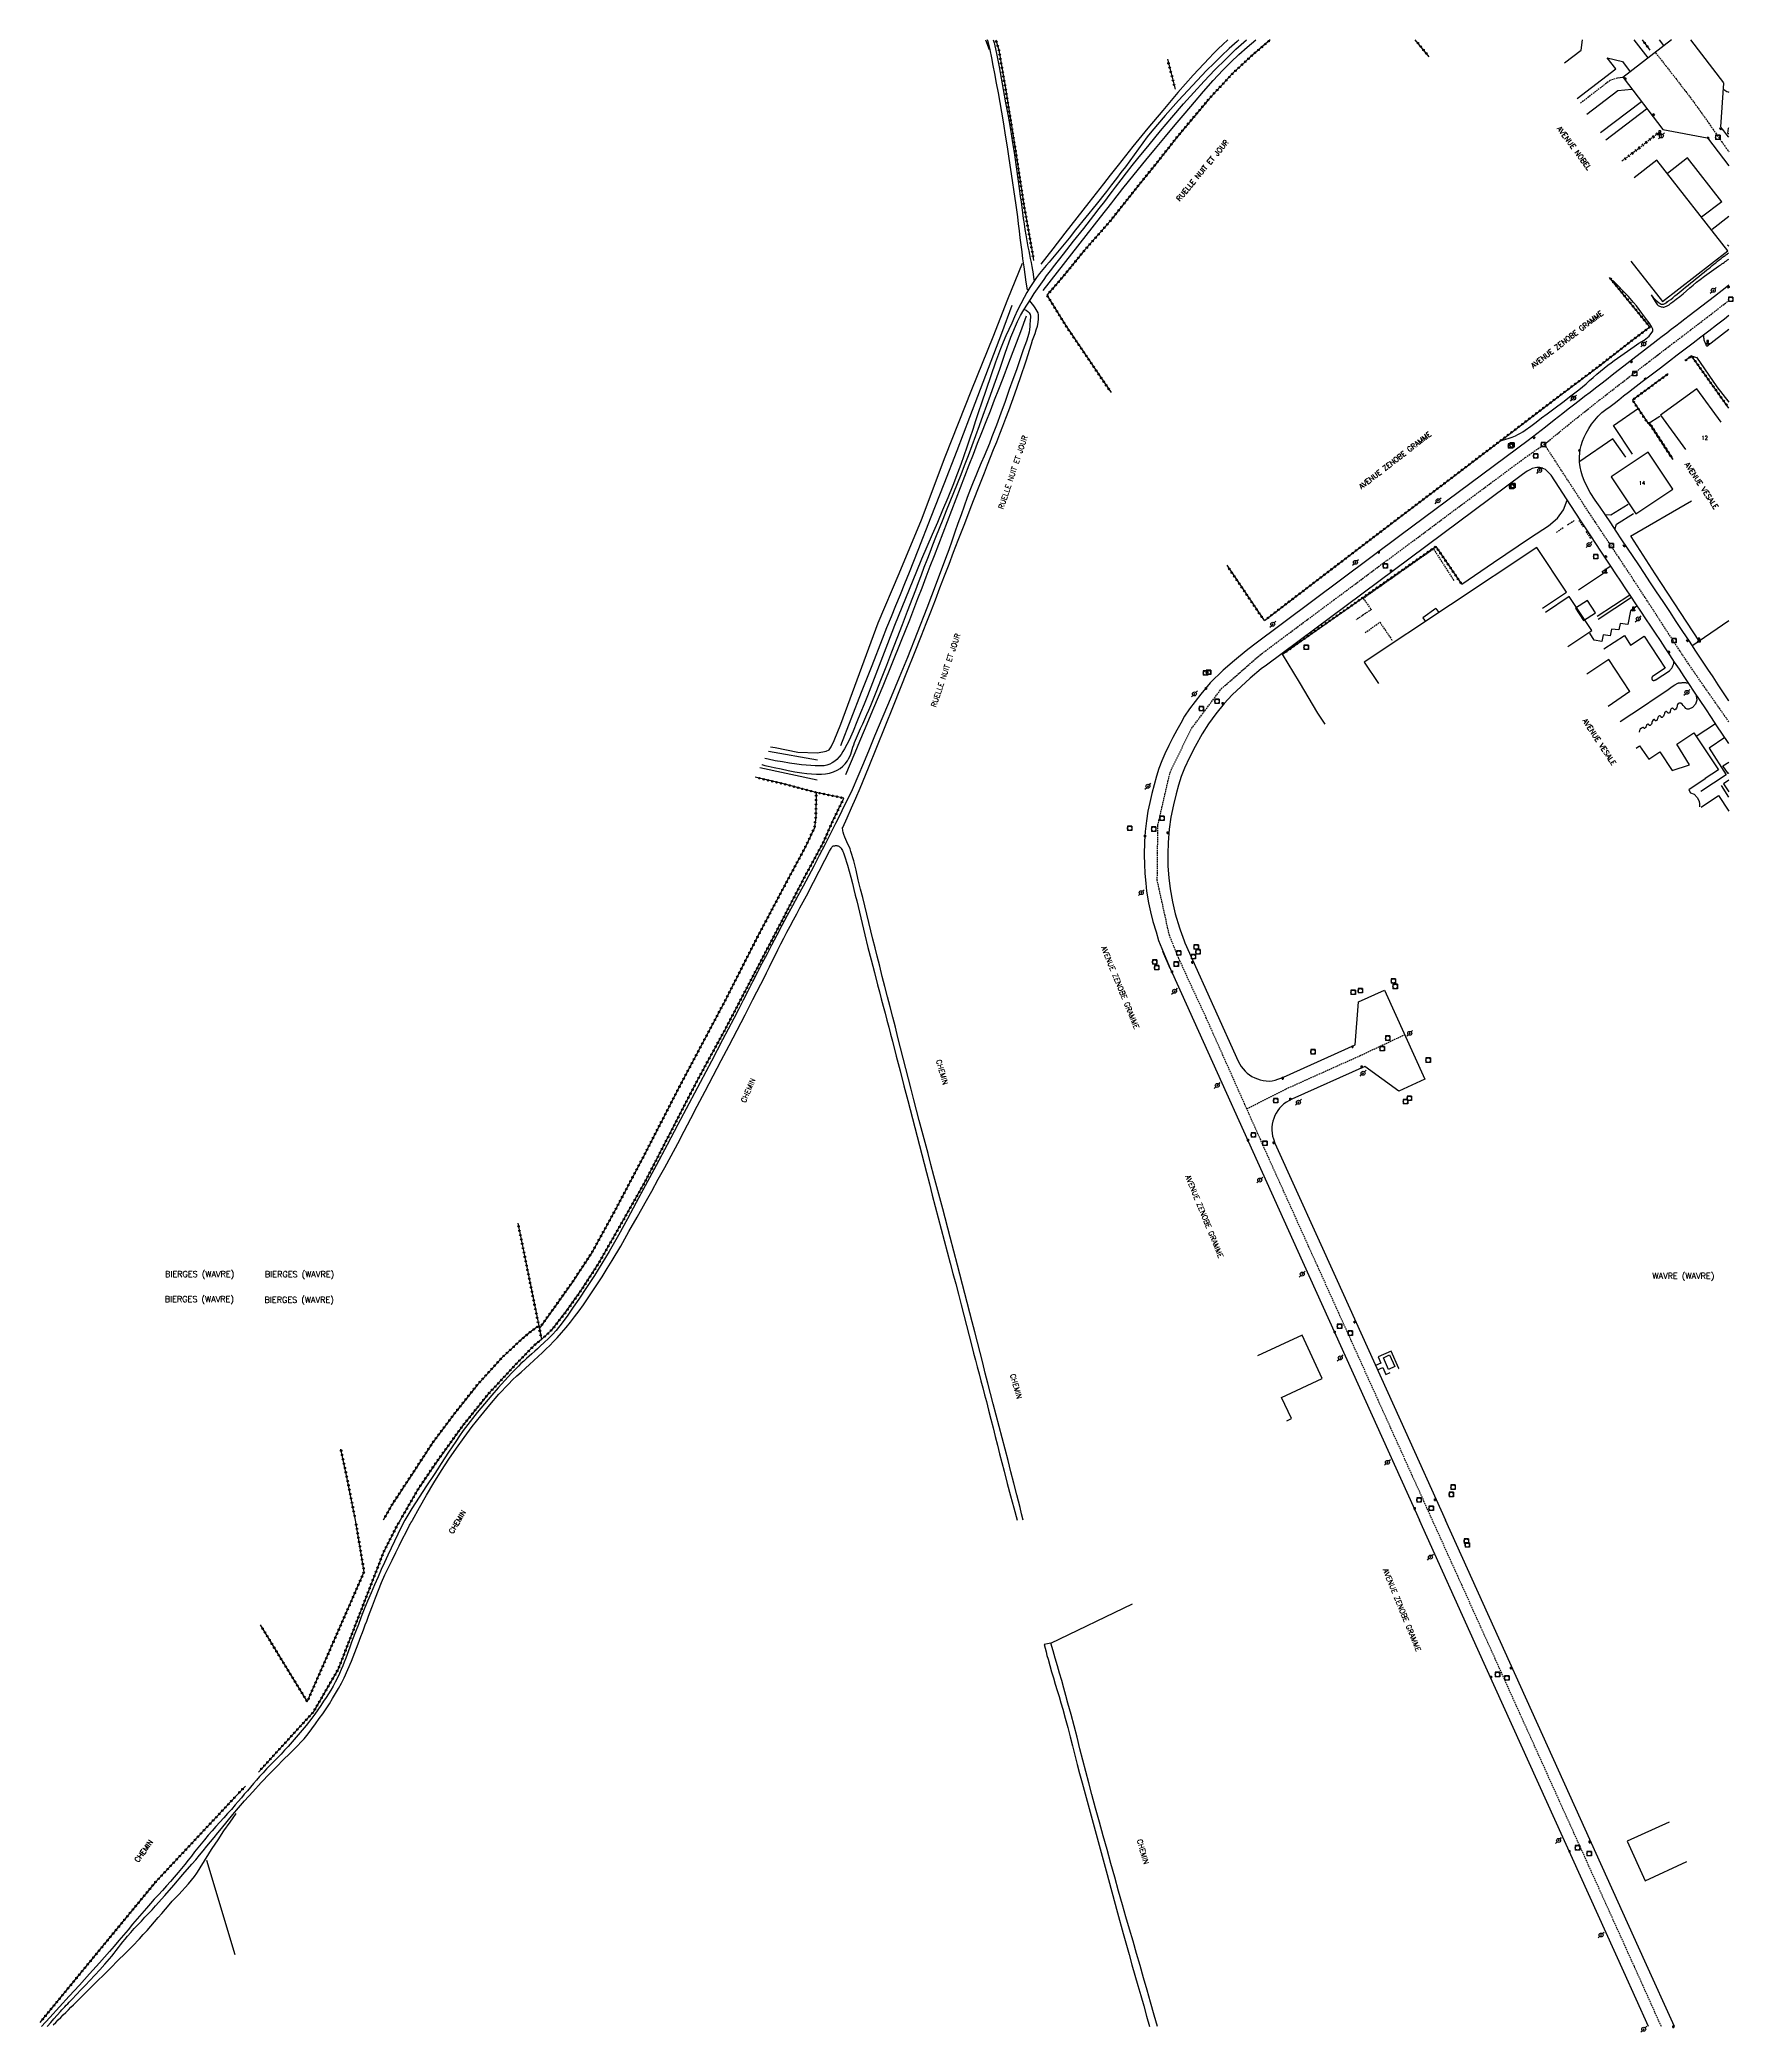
# Model space of a CAD drawing. Header units: millimetres. Extents: x 164000 to 165001, y 157998 to 159001.
# Drawn here: x 164430 to 165001, y 157998 to 158671 of the extents above; entities that cross this region are included whole.
import ezdxf
from ezdxf.enums import TextEntityAlignment as Align

# ---------------------------------------------------------------- set-up
doc = ezdxf.new("R2010")
doc.units = ezdxf.units.MM
doc.linetypes.add('DASHED', pattern=[0.75, 0.5, -0.25])
doc.layers.get('0').update_dxf_attribs({"linetype": 'CONTINUOUS'})
for name, color, linetype in [('W0001', 6, 'DASHED'), ('W0008', 7, 'CONTINUOUS'), ('W0014', 7, 'CONTINUOUS'), ('W0017', 7, 'CONTINUOUS'), ('W0071', 7, 'CONTINUOUS'), ('W0101', 7, 'CONTINUOUS'), ('W0104', 1, 'CONTINUOUS'), ('W0112', 1, 'DASHED'), ('W0211', 2, 'CONTINUOUS'), ('W0214', 2, 'CONTINUOUS'), ('W0220', 5, 'DASHED'), ('W0300', 7, 'CONTINUOUS'), ('W0310', 3, 'CONTINUOUS'), ('W0322', 7, 'CONTINUOUS'), ('W0323', 7, 'CONTINUOUS'), ('W0330', 7, 'CONTINUOUS'), ('W0333', 7, 'CONTINUOUS'), ('W0401', 7, 'CONTINUOUS'), ('W0420', 7, 'CONTINUOUS'), ('W0438', 7, 'CONTINUOUS'), ('W0473', 7, 'CONTINUOUS'), ('W0980', 7, 'CONTINUOUS'), ('W0989', 7, 'CONTINUOUS'), ('W0991', 7, 'CONTINUOUS')]:
    doc.layers.add(name, color=color, linetype=linetype)
doc.styles.get("Standard").update_dxf_attribs({"font": 'romans.shx', "width": 0.85})

# ---------------------------------------------------------------- blocks, each defined once
blk = doc.blocks.new('T473')
for p, q in [((-0.166667, 0.166667), (0.166667, -0.166667)), ((-0.166667, -0.166667), (0.166667, 0.166667)), ((0.500001, 0.500001), (1.000002, 1.000002)), ((-1.000002, -1.000002), (-0.500001, -0.500001))]:
    blk.add_line(p, q)
blk.add_ellipse((0, 0), major_axis=(0.471405, 0.471405), ratio=1, start_param=5.4977871438, end_param=11.780972451)
blk = doc.blocks.new('T401')
for p, q in [((-0.3, 0.3), (0, 0.3)), ((-0.3, -0.25), (-0.3, 0.3)), ((-0.3, 0.15), (0, 0.15)), ((-0.3, 0), (0, 0)), ((0, 0.3), (0, -0.25)), ((-0.3, -0.15), (0, -0.15)), ((-0.3, -0.25), (-0.3, -0.3)), ((-0.3, -0.3), (0, -0.3)), ((0, -0.3), (0, -0.25))]:
    blk.add_line(p, q)
blk = doc.blocks.new('T420')
for p, q in [((0.75, 0.75), (-0.75, 0.75)), ((-0.75, 0.75), (-0.75, -0.75)), ((0.75, 0.75), (0.75, -0.75)), ((0.75, -0.75), (-0.75, -0.75))]:
    blk.add_line(p, q)
blk.add_ellipse((0, 0), major_axis=(-0.53, 0.53), ratio=1, start_param=3.926991, end_param=10.210176)
blk = doc.blocks.new('T438')
for p, q in [((-0.4, 0.2), (0.4, 0.2)), ((-0.4, -0.2), (-0.4, 0.2)), ((0.15, 1.1), (-0.3, 1.1)), ((-0.3, 1.1), (-0.3, 0.5)), ((-0.3, 0.5), (0.15, 0.5)), ((0.3, 0.65), (0.3, 0.95)), ((0.4, 0.2), (0.4, -0.2))]:
    blk.add_line(p, q)
at = {"flags": 128}
for points in [[(-0.4, -0.2), (0.4, 0.2)], [(0.4, -0.2), (-0.4, -0.2)]]:
    blk.add_lwpolyline(points, dxfattribs=at)
for centre, major_axis, start_param, end_param in [((0.15, 0.95), (0.106, -0.106), 0.785398, 2.356194), ((0.15, 0.65), (0.106, 0.106), 3.926991, 5.497787)]:
    blk.add_ellipse(centre, major_axis=major_axis, ratio=1, start_param=start_param, end_param=end_param)
blk = doc.blocks.new('t323o')
at = {"color": 0, "linetype": 'Continuous'}
for radius in [0.25, 0.15]:
    blk.add_circle((0, 0), radius, dxfattribs=at)
blk = doc.blocks.new('t310o')
at = {"color": 0, "linetype": 'Continuous'}
for centre, start, end in [((-0.5, 0.38), 216.8699, 323.1304), ((0.5, -0.37), 36.8699, 143.1303)]:
    blk.add_arc(centre, 0.625, start, end, dxfattribs=at)
blk = doc.blocks.new('t220o')
at = {"color": 0, "linetype": 'Continuous'}
for p, q in [((-0.25, 0.25), (0.25, 0.25)), ((-0.25, -0.25), (0.25, -0.25))]:
    blk.add_line(p, q, dxfattribs=at)
blk = doc.blocks.new('t322o')
at = {"color": 0, "linetype": 'Continuous'}
for radius in [0.25, 0.15]:
    blk.add_circle((0, 0), radius, dxfattribs=at)

msp = doc.modelspace()

# ---------------------------------------------------------------- linework, layer by layer
at = {"layer": 'W0001'}
for points in [[(164975.25, 158666.57), (164978.69, 158662.25), (164982.09, 158657.9), (164985.44, 158653.51), (164988.75, 158649.09), (164990.24, 158647.03), (164991.72, 158644.97), (164993.18, 158642.89), (164994.62, 158640.8), (164996.07, 158638.71), (164997.53, 158636.63), (164999, 158634.56), (165000, 158633.2)], [(164937.71, 158534.42), (164941.19, 158537.26), (164944.68, 158540.09), (164948.18, 158542.91), (164951.7, 158545.71), (164956.33, 158549.36), (164960.98, 158552.99), (164965.64, 158556.6), (164970.31, 158560.21), (164973.09, 158562.35), (164975.88, 158564.49), (164978.66, 158566.62), (164981.45, 158568.74), (164984.25, 158570.87), (164987.04, 158573), (164989.82, 158575.13), (164992.61, 158577.26), (164997.96, 158581.38), (165000, 158582.95)], [(164841.58, 158463.22), (164866.54, 158481.81), (164909.77, 158513.98), (164931.19, 158529.91), (164937.71, 158534.42)], [(165000, 158440.64), (164997.86, 158443.7), (164995.55, 158446.99), (164993.23, 158450.28), (164990.93, 158453.58), (164988.64, 158456.89), (164986.38, 158460.22), (164983.89, 158463.94), (164981.42, 158467.68), (164978.97, 158471.43), (164976.53, 158475.18), (164974.09, 158478.94), (164971.66, 158482.7), (164969.21, 158486.45), (164966.76, 158490.19), (164964.77, 158493.21), (164962.77, 158496.22), (164960.77, 158499.23), (164958.77, 158502.23), (164956.77, 158505.24), (164954.78, 158508.25), (164952.78, 158511.26), (164950.8, 158514.28), (164947.51, 158519.3), (164944.23, 158524.34), (164940.97, 158529.37), (164937.71, 158534.42)], [(164837.15, 158309.98), (164823.59, 158340.4), (164814.53, 158359.96), (164811, 158368.58), (164806.93, 158387.11), (164807.13, 158405.8), (164811.24, 158423.53), (164818.47, 158438.42), (164828.52, 158451.8), (164841.58, 158463.22)], [(164837.15, 158309.98), (164850.49, 158316.72), (164875.43, 158327.92), (164890.47, 158334.98)], [(164899.88, 158171), (164893.05, 158186.09), (164861.03, 158256.9), (164844.3, 158293.94), (164837.15, 158309.98)], [(164977.18, 158000), (164968.06, 158020.25), (164909.75, 158149.2), (164899.88, 158171)]]:
    msp.add_lwpolyline(points, dxfattribs=at)
at = {"layer": 'W0008'}
for points in [[(164980.6, 158671), (164964.21, 158658.31)], [(164998.29, 158656.45), (164987.16, 158671)], [(164964.24, 158658.29), (164977.7, 158640.71), (164992.66, 158637.95)], [(164997.23, 158641.57), (164998.27, 158656.42)], [(164992.75, 158637.93), (165000, 158628.47)], [(165000, 158638.08), (164999.34, 158638.91), (164998.29, 158640.23), (164997.23, 158641.54)], [(165000, 158588.09), (164999.31, 158587.56), (164995.08, 158584.29), (164990.85, 158581.04), (164986.61, 158577.78), (164985.09, 158576.62), (164983.57, 158575.46), (164982.05, 158574.3), (164980.53, 158573.14), (164979.01, 158571.98), (164977.5, 158570.82), (164975.98, 158569.66), (164974.46, 158568.49), (164972.48, 158566.96), (164970.5, 158565.42), (164968.52, 158563.89), (164966.54, 158562.35), (164964.56, 158560.81), (164962.58, 158559.27), (164960.6, 158557.73), (164958.62, 158556.19), (164956.78, 158554.76), (164954.93, 158553.34), (164953.09, 158551.91), (164951.24, 158550.49), (164949.4, 158549.06), (164947.56, 158547.63), (164945.71, 158546.21), (164943.87, 158544.78), (164940.94, 158542.5), (164938, 158540.21), (164935.07, 158537.93), (164932.14, 158535.64), (164889.3, 158503.78), (164839.38, 158466.58), (164836.96, 158464.69), (164832.99, 158461.42), (164829.21, 158458.11), (164827.71, 158456.7), (164826.28, 158455.34), (164824.84, 158453.82), (164823.19, 158451.95), (164821.59, 158449.95), (164819.71, 158447.51), (164817.86, 158445.06), (164816.12, 158442.57), (164814.83, 158440.22), (164813.52, 158437.88), (164812.21, 158435.38), (164810.85, 158432.67), (164809.53, 158429.88), (164808.5, 158427.49), (164807.49, 158424.89), (164806.65, 158422.33), (164805.84, 158419.35), (164805.07, 158416.48), (164804.36, 158413.43), (164803.76, 158410.43), (164803.28, 158407.21), (164802.88, 158403.62), (164802.63, 158400.24), (164802.52, 158395.64), (164802.56, 158392.62), (164802.72, 158389.39), (164803.01, 158386.21), (164803.32, 158383.44), (164803.99, 158379.53), (164804.63, 158376.45), (164805.44, 158373.26), (164806.5, 158369.69), (164807.39, 158366.75), (164811.29, 158357.36), (164808.75, 158363.1), (164810.37, 158359.39), (164854.37, 158261.88), (164895.5, 158171)], [(165000, 158447.75), (164999.98, 158447.77), (164998.2, 158450.45), (164996.42, 158453.13), (164994.64, 158455.81), (164992.86, 158458.49), (164991.08, 158461.17), (164988.86, 158464.52), (164986.64, 158467.87), (164984.42, 158471.21), (164982.21, 158474.56), (164979.99, 158477.91), (164977.77, 158481.26), (164975.55, 158484.61), (164973.33, 158487.95), (164971.44, 158490.8), (164969.55, 158493.64), (164967.65, 158496.49), (164965.75, 158499.33), (164963.86, 158502.17), (164961.97, 158505.02), (164960.08, 158507.86), (164958.2, 158510.72), (164956.53, 158513.16), (164954.8, 158515.58), (164953.15, 158518.07), (164951.73, 158520.69), (164951.07, 158522.16), (164950.5, 158523.67), (164950.05, 158525.22), (164949.73, 158526.8), (164949.63, 158527.52), (164949.57, 158528.25), (164949.53, 158528.97), (164949.53, 158529.7), (164949.55, 158530.42), (164949.6, 158531.15), (164949.68, 158531.87), (164949.8, 158532.59), (164950.12, 158534.04), (164950.57, 158535.46), (164951.13, 158536.84), (164951.77, 158538.18), (164952.65, 158539.72), (164953.63, 158541.19), (164954.71, 158542.6), (164955.88, 158543.92), (164957.12, 158545.1), (164958.47, 158546.16), (164959.84, 158547.16), (164961.2, 158548.19), (164962.81, 158549.45), (164964.43, 158550.71), (164966.05, 158551.97), (164967.68, 158553.22), (164970.73, 158555.57), (164973.79, 158557.91), (164976.85, 158560.25), (164979.91, 158562.59), (164982.56, 158564.62), (164985.22, 158566.65), (164987.88, 158568.68), (164990.54, 158570.72), (164993.19, 158572.75), (164995.85, 158574.78), (164998.5, 158576.82), (165000, 158577.96)], [(165000, 158433.29), (164999.77, 158433.63), (164997.87, 158436.48), (164995.97, 158439.33), (164994.07, 158442.17), (164992.17, 158445.02), (164990.27, 158447.87), (164988.37, 158450.72), (164986.47, 158453.57), (164984.86, 158455.99), (164983.26, 158458.42), (164981.65, 158460.84), (164980.05, 158463.27), (164978.44, 158465.7), (164976.84, 158468.12), (164975.23, 158470.55), (164973.62, 158472.97), (164971.94, 158475.5), (164970.26, 158478.03), (164968.57, 158480.56), (164966.89, 158483.08), (164965.2, 158485.61), (164963.52, 158488.14), (164961.84, 158490.67), (164960.16, 158493.2), (164956.77, 158498.32), (164953.39, 158503.45), (164950.01, 158508.59), (164946.64, 158513.72), (164939.96, 158524), (164939.41, 158524.5), (164938.78, 158525.23), (164938.38, 158525.6), (164938.01, 158525.84), (164937.52, 158526.14), (164936.56, 158526.47), (164936.08, 158526.59), (164935.59, 158526.58), (164935.12, 158526.57), (164934.57, 158526.5), (164933.59, 158526.2), (164932.77, 158525.78), (164931.88, 158525.3), (164930.24, 158524.17), (164843.78, 158459.85), (164842.07, 158458.57), (164838.34, 158455.42), (164835.26, 158452.6), (164832.2, 158449.79), (164829.48, 158446.87), (164826.67, 158443.41), (164824.24, 158440.02), (164822.11, 158436.62), (164819.67, 158432.29), (164817.81, 158428.66), (164816.09, 158425), (164814.98, 158422.16), (164814.08, 158419.26), (164813.29, 158416.36), (164812.36, 158412.62), (164811.52, 158408.51), (164810.98, 158404.39), (164810.56, 158399.92), (164810.47, 158396.04), (164810.54, 158391.89), (164810.84, 158388), (164811.31, 158384.2), (164812.04, 158379.89), (164812.95, 158375.83), (164814.39, 158371.03), (164814.61, 158370.42), (164815.98, 158366.7), (164816.26, 158366.07), (164817.77, 158362.57), (164834.23, 158326), (164834.8, 158325.06), (164835.3, 158324.25), (164835.89, 158323.45), (164836.56, 158322.69), (164837.29, 158321.99), (164838.05, 158321.39), (164838.91, 158320.85), (164839.82, 158320.43), (164840.76, 158320.03), (164841.72, 158319.73), (164842.7, 158319.49), (164843.72, 158319.35), (164844.73, 158319.34), (164845.73, 158319.45), (164846.73, 158319.65), (164847.69, 158319.92), (164848.63, 158320.28), (164849.56, 158320.69), (164873.79, 158331.59), (164874.92, 158346.13), (164883.71, 158350), (164897.24, 158319.96), (164888.49, 158315.91), (164877.06, 158324.25), (164852.36, 158313.16), (164851.4, 158312.67), (164850.52, 158312.16), (164849.68, 158311.61), (164848.92, 158310.89), (164848.25, 158310.19), (164847.64, 158309.39), (164847.09, 158308.52), (164846.62, 158307.65), (164846.26, 158306.7), (164845.95, 158305.74), (164845.75, 158304.73), (164845.63, 158303.75), (164845.62, 158302.75), (164845.68, 158301.76), (164845.85, 158300.77), (164846.13, 158299.78), (164846.68, 158298.39), (164867.7, 158251.91), (164890.61, 158201.18), (164904.26, 158171)], [(164972.79, 158000), (164964.48, 158018.46), (164915.23, 158127.39), (164895.5, 158171)], [(164981.57, 158000), (164971.64, 158022.05), (164904.26, 158171)]]:
    msp.add_lwpolyline(points, dxfattribs=at)
at = {"layer": 'W0014'}
for points in [[(164888.42, 158222.17), (164888.52, 158222.21), (164885.9, 158228.08), (164881.49, 158226.15), (164882.43, 158224.02), (164880.65, 158223.21)], [(164881.32, 158221.75), (164883.11, 158222.56), (164884.16, 158220.24), (164885.57, 158220.91)]]:
    msp.add_lwpolyline(points, dxfattribs=at)
at = {"layer": 'W0017'}
for points in [[(164833.87, 158670.45), (164831.23, 158668.05), (164828.64, 158665.61), (164826.09, 158663.12), (164823.58, 158660.6), (164818.8, 158655.63), (164814.13, 158650.57), (164809.56, 158645.41), (164805.12, 158640.14), (164803.56, 158638.19), (164802.03, 158636.22), (164800.54, 158634.22), (164799.07, 158632.2), (164797.61, 158630.18), (164796.14, 158628.16), (164794.66, 158626.16), (164793.15, 158624.17), (164791.49, 158622.04)], [(164791.81, 158619.9), (164792.87, 158621.29), (164794.72, 158623.71), (164796.58, 158626.12), (164798.46, 158628.52), (164800.36, 158630.9), (164804.15, 158635.58), (164807.98, 158640.22), (164811.86, 158644.82), (164815.82, 158649.36), (164819.28, 158653.24), (164822.78, 158657.07), (164826.36, 158660.85), (164830.03, 158664.53), (164831.76, 158666.18), (164833.51, 158667.81), (164835.29, 158669.41), (164837.08, 158671)], [(164834.48, 158671), (164833.87, 158670.45)], [(164948.72, 158651.15), (164961.79, 158661.17), (164958.85, 158664.95), (164964.08, 158663.67), (164966.69, 158660.24)], [(164967.92, 158671), (164972.6, 158664.93)], [(164976.46, 158671), (164977.92, 158669.09)], [(164964.21, 158658.31), (164962.34, 158658.1)], [(164951.98, 158645.93), (164962.45, 158653.92)], [(164962.45, 158653.92), (164967.18, 158654.33)], [(164998.24, 158654.19), (164998.58, 158653.95), (164998.94, 158653.74), (164999.31, 158653.56), (164999.7, 158653.41), (165000, 158653.32)], [(164956.59, 158639.72), (164970.42, 158650.21)], [(164958.43, 158637.24), (164972.14, 158647.75)], [(164999.6, 158639.34), (164999.73, 158640.24), (164999.91, 158641.13), (165000, 158641.45)], [(164999.6, 158639.34), (165000, 158639.35)], [(164791.49, 158622.04), (164789.74, 158619.79), (164786.29, 158615.44), (164782.82, 158611.11), (164779.34, 158606.79), (164777.13, 158604.07), (164774.92, 158601.35), (164772.69, 158598.64), (164770.46, 158595.94)], [(164771.87, 158594.33), (164775.28, 158598.64), (164778.68, 158602.96), (164782.07, 158607.29), (164785.45, 158611.62), (164787.32, 158614.03), (164789.17, 158616.45), (164791.02, 158618.87), (164791.81, 158619.9)], [(164994.36, 158607.02), (165000, 158611.49)], [(164673.32, 158426.21), (164673.39, 158426.2), (164674.42, 158425.94), (164675.46, 158425.69), (164676.5, 158425.44), (164677.54, 158425.22), (164679.87, 158424.73), (164682.21, 158424.25), (164684.55, 158423.82), (164686.91, 158423.47), (164688.54, 158423.25), (164690.17, 158423.05), (164691.82, 158422.94), (164693.48, 158422.98), (164694.85, 158423.13), (164696.22, 158423.37), (164697.57, 158423.74), (164698.86, 158424.31), (164699.84, 158424.93), (164700.74, 158425.67), (164701.54, 158426.51), (164702.25, 158427.43), (164702.69, 158428.16), (164703.06, 158428.92), (164703.37, 158429.71), (164703.64, 158430.51), (164703.88, 158431.3), (164704.12, 158432.1), (164704.39, 158432.89), (164704.68, 158433.67), (164705.35, 158435.25), (164706.04, 158436.82), (164706.73, 158438.38), (164707.44, 158439.95), (164708.14, 158441.51), (164708.84, 158443.08), (164709.52, 158444.65), (164710.19, 158446.23), (164712.02, 158450.73), (164713.79, 158455.26), (164715.54, 158459.8), (164717.3, 158464.33), (164719.07, 158468.9), (164720.85, 158473.48), (164722.62, 158478.06), (164724.38, 158482.64), (164725.35, 158485.19), (164726.32, 158487.74), (164727.29, 158490.29), (164728.25, 158492.84), (164729.22, 158495.39), (164730.19, 158497.95), (164731.17, 158500.49), (164732.15, 158503.04), (164733.35, 158506.06), (164734.56, 158509.08), (164735.79, 158512.09), (164737.02, 158515.1), (164738.25, 158518.12), (164739.47, 158521.13), (164740.67, 158524.15), (164741.85, 158527.19), (164743.13, 158530.58), (164744.4, 158533.98), (164745.65, 158537.38), (164746.88, 158540.79), (164748.11, 158544.2), (164749.34, 158547.61), (164750.58, 158551.02), (164751.82, 158554.43), (164753.7, 158559.81), (164755.51, 158565.23), (164757.45, 158570.62), (164759.7, 158575.88), (164760.73, 158577.9), (164761.87, 158579.86), (164763.07, 158581.78), (164764.29, 158583.68), (164765.34, 158585.31), (164766.44, 158586.91), (164767.55, 158588.49), (164768.68, 158590.07), (164769.54, 158591.25), (164770.41, 158592.43), (164771.3, 158593.6), (164772.2, 158594.76)], [(164770.5, 158596), (164769.35, 158594.73), (164768.23, 158593.42), (164767.16, 158592.08), (164766.13, 158590.7), (164765, 158589.07), (164763.92, 158587.4), (164762.9, 158585.69), (164761.92, 158583.96), (164760.8, 158581.84), (164759.75, 158579.68), (164758.74, 158577.5), (164757.75, 158575.32), (164756.77, 158573.17), (164755.8, 158571.01), (164754.87, 158568.84), (164753.98, 158566.65), (164752.27, 158562.1), (164750.67, 158557.5), (164749.11, 158552.89), (164747.55, 158548.29), (164746.54, 158545.33), (164745.55, 158542.37), (164744.58, 158539.4), (164743.61, 158536.43), (164742.63, 158533.47), (164741.62, 158530.51), (164740.58, 158527.56), (164739.5, 158524.63), (164737.87, 158520.45), (164736.18, 158516.28), (164734.43, 158512.14), (164732.66, 158508.01), (164730.87, 158503.89), (164729.09, 158499.77), (164727.33, 158495.63), (164725.6, 158491.48), (164723.11, 158485.38), (164720.65, 158479.27), (164718.2, 158473.15), (164715.77, 158467.03), (164714.63, 158464.11), (164713.51, 158461.19), (164712.4, 158458.26), (164711.29, 158455.33), (164710.17, 158452.41), (164709.04, 158449.49), (164707.89, 158446.58), (164706.7, 158443.68), (164705.45, 158440.61), (164704.21, 158437.54), (164702.86, 158434.5), (164701.32, 158431.55), (164700.77, 158430.6), (164700.17, 158429.67), (164699.5, 158428.78), (164698.73, 158427.97), (164697.97, 158427.34), (164697.16, 158426.79), (164696.28, 158426.34), (164695.36, 158425.99), (164694.38, 158425.79), (164693.39, 158425.74), (164692.4, 158425.76), (164691.42, 158425.8), (164689.86, 158425.87), (164688.3, 158426), (164686.74, 158426.18), (164685.19, 158426.37), (164682.76, 158426.71), (164680.32, 158427.1), (164677.9, 158427.53), (164675.49, 158428.03), (164674.41, 158428.29)], [(164991.36, 158571.19), (164991.39, 158570.82), (164991.43, 158570.45), (164991.5, 158570.08), (164991.58, 158569.71), (164991.69, 158569.31), (164991.83, 158568.92), (164991.99, 158568.53), (164992.16, 158568.15), (164992.24, 158567.98), (164992.33, 158567.81), (164992.43, 158567.65), (164992.53, 158567.49)], [(164992.53, 158567.49), (165000, 158573.26)], [(164987.38, 158564.24), (164989.02, 158563.74)], [(164989.02, 158563.77), (164995.92, 158553.86), (165000, 158548.59)], [(164961.05, 158540.78), (164969.41, 158546.56)], [(164972.67, 158541.41), (164976.65, 158543.9)], [(164967.39, 158531.04), (164961.05, 158540.78)], [(164965.15, 158530.04), (164960.83, 158536.23), (164949.7, 158528.58)], [(164909.8, 158487.15), (164920.44, 158494.43), (164932.98, 158502.91), (164939.05, 158506.91), (164942.13, 158509.48), (164944.12, 158512.31), (164945.41, 158515.47)], [(164965.93, 158514.1), (164960.16, 158510.43), (164958.36, 158510.58)], [(164961.52, 158505.64), (164962.06, 158507.45), (164967.74, 158511.03)], [(164949.14, 158485.27), (164957.63, 158490.84), (164957.2, 158491.42), (164960.11, 158493.31)], [(164955.48, 158476.37), (164966.58, 158483.56)], [(164968.93, 158479.68), (164966.78, 158478.18), (164965.89, 158473.58), (164963.3, 158473.87), (164962.78, 158471.73), (164960.33, 158471.94), (164959.93, 158469.73), (164957.56, 158470.03), (164957.05, 158467.81), (164954.53, 158468.27), (164953.07, 158470.66)], [(164955.81, 158475.32), (164967.11, 158482.75)], [(164957.8, 158465.34), (164964.68, 158469.77), (164966.79, 158466.57), (164971.37, 158469.56), (164978.45, 158458.82), (164974.2, 158455.98)], [(164975.46, 158454.96), (164979.89, 158457.88)], [(164979.89, 158457.91), (164980.11, 158458.11), (164980.32, 158458.32), (164980.51, 158458.55), (164980.69, 158458.79), (164980.84, 158459.03), (164980.97, 158459.28), (164981.09, 158459.54), (164981.2, 158459.8), (164981.26, 158459.98), (164981.31, 158460.16), (164981.36, 158460.34), (164981.39, 158460.53), (164981.42, 158460.67), (164981.44, 158460.82), (164981.46, 158460.97), (164981.47, 158461.11)], [(164963.3, 158440.75), (164967.22, 158443.38), (164971.15, 158446), (164975.07, 158448.62), (164979, 158451.23), (164979.9, 158451.87), (164980.8, 158452.55), (164981.73, 158453.18), (164982.73, 158453.7), (164982.86, 158453.75), (164982.99, 158453.78), (164983.13, 158453.8), (164983.27, 158453.82), (164983.52, 158453.85), (164983.76, 158453.87), (164984.01, 158453.88), (164984.26, 158453.89), (164984.52, 158453.9), (164984.79, 158453.92), (164985.05, 158453.92), (164985.31, 158453.91), (164985.58, 158453.88), (164985.84, 158453.85), (164986.1, 158453.8), (164986.36, 158453.73)], [(164988.94, 158449.45), (164989.11, 158448.01), (164988.69, 158446.62), (164987.75, 158445.51), (164986.44, 158444.88), (164985.88, 158444.9), (164985.41, 158445.2), (164985.08, 158445.58), (164984.81, 158445.91), (164984.55, 158446.23), (164984.23, 158446.62), (164983.77, 158446.93), (164983.22, 158446.98), (164982.88, 158446.8), (164982.67, 158446.49), (164982.56, 158446.16), (164982.47, 158445.87), (164982.39, 158445.59), (164982.29, 158445.26), (164982.08, 158444.94), (164981.75, 158444.76), (164981.59, 158444.76), (164981.46, 158444.84), (164981.36, 158444.94), (164981.28, 158445.03), (164981.2, 158445.11), (164981.11, 158445.21), (164980.97, 158445.29), (164980.82, 158445.3), (164980.57, 158445.16), (164980.4, 158444.92), (164980.32, 158444.67), (164980.25, 158444.46), (164980.18, 158444.24), (164980.1, 158443.99), (164979.93, 158443.75), (164979.68, 158443.61), (164979.53, 158443.62), (164979.4, 158443.69), (164979.31, 158443.79), (164979.23, 158443.87), (164979.15, 158443.96), (164979.06, 158444.05), (164978.93, 158444.12), (164978.78, 158444.13), (164978.48, 158443.97), (164978.29, 158443.69), (164978.2, 158443.39), (164978.12, 158443.14), (164978.04, 158442.88), (164977.93, 158442.59), (164977.73, 158442.31), (164977.42, 158442.15), (164977.28, 158442.17), (164977.15, 158442.25), (164977.06, 158442.35), (164976.99, 158442.44), (164976.92, 158442.53), (164976.83, 158442.63), (164976.7, 158442.71), (164976.55, 158442.73), (164976.29, 158442.59), (164976.12, 158442.35), (164976.03, 158442.1), (164975.95, 158441.88), (164975.88, 158441.66), (164975.79, 158441.4), (164975.62, 158441.16), (164975.36, 158441.02), (164975.24, 158441.04), (164975.14, 158441.1), (164975.07, 158441.18), (164975.01, 158441.25), (164974.95, 158441.32), (164974.88, 158441.4), (164974.78, 158441.47), (164974.66, 158441.47), (164974.36, 158441.31), (164974.16, 158441.02), (164974.07, 158440.72), (164974, 158440.46), (164973.93, 158440.2), (164973.84, 158439.9), (164973.65, 158439.61), (164973.35, 158439.44), (164973.22, 158439.45), (164973.11, 158439.51), (164973.03, 158439.6), (164972.96, 158439.67), (164972.89, 158439.75), (164972.81, 158439.83), (164972.7, 158439.9), (164972.57, 158439.91), (164972.35, 158439.79), (164972.19, 158439.59), (164972.11, 158439.38), (164972.05, 158439.19), (164971.98, 158439), (164971.91, 158438.78), (164971.76, 158438.58), (164971.55, 158438.45), (164971.45, 158438.45), (164971.37, 158438.49), (164971.31, 158438.55), (164971.26, 158438.6), (164971.2, 158438.65), (164971.14, 158438.7), (164971.06, 158438.74), (164970.97, 158438.74), (164970.46, 158438.53), (164970.06, 158438.16), (164969.8, 158437.68), (164969.73, 158437.14)], [(164974.17, 158455.98), (164974.1, 158455.86), (164974.04, 158455.73), (164974.01, 158455.6), (164973.98, 158455.46), (164973.97, 158455.33), (164973.97, 158455.19), (164973.99, 158455.05), (164974.05, 158454.92), (164974.1, 158454.84), (164974.18, 158454.77), (164974.26, 158454.72), (164974.34, 158454.69), (164974.44, 158454.66), (164974.54, 158454.65), (164974.63, 158454.65), (164974.73, 158454.66), (164974.86, 158454.68), (164974.99, 158454.71), (164975.12, 158454.75), (164975.25, 158454.8), (164975.3, 158454.83), (164975.34, 158454.86), (164975.39, 158454.89), (164975.43, 158454.93)], [(164988.88, 158435.77), (164995.44, 158440.11)], [(164998.58, 158435.41), (164993.33, 158431.74), (164999.08, 158422.7), (164990.55, 158417.13)]]:
    msp.add_lwpolyline(points, dxfattribs=at)
at = {"layer": 'W0071'}
for points in [[(164763.09, 158586.54), (164762.69, 158589.15), (164762.3, 158591.77), (164761.93, 158594.38), (164761.57, 158597), (164761.26, 158599.37), (164760.96, 158601.75), (164760.66, 158604.12), (164760.38, 158606.49), (164760.09, 158608.87), (164759.79, 158611.24), (164759.49, 158613.61), (164759.17, 158615.98), (164758.63, 158619.72), (164758.07, 158623.45), (164757.49, 158627.17), (164756.91, 158630.9), (164756.3, 158634.83), (164755.68, 158638.75), (164755.05, 158642.68), (164754.4, 158646.6), (164753.83, 158649.87), (164753.26, 158653.14), (164752.66, 158656.4), (164752.05, 158659.66), (164751.54, 158662.3), (164751.03, 158664.95), (164750.48, 158667.59), (164749.85, 158670.21), (164749.8, 158670.41), (164749.75, 158670.6), (164749.7, 158670.8), (164749.64, 158671)], [(164751.55, 158671), (164751.65, 158670.65), (164751.74, 158670.3), (164751.83, 158669.94), (164751.92, 158669.59), (164752.79, 158665.78), (164753.53, 158661.94), (164754.21, 158658.1), (164754.9, 158654.26), (164755.72, 158649.76), (164756.53, 158645.25), (164757.31, 158640.74), (164758.05, 158636.23), (164758.68, 158632.18), (164759.27, 158628.12), (164759.84, 158624.06), (164760.41, 158620.01), (164760.67, 158618.14), (164760.92, 158616.28), (164761.17, 158614.41), (164761.41, 158612.55), (164761.66, 158610.69), (164761.92, 158608.82), (164762.2, 158606.96), (164762.5, 158605.11), (164762.73, 158603.77), (164762.97, 158602.44), (164763.23, 158601.11), (164763.5, 158599.78), (164763.76, 158598.45), (164764.03, 158597.12), (164764.29, 158595.79), (164764.53, 158594.46), (164764.75, 158593.23), (164764.96, 158592), (164765.17, 158590.77), (164765.37, 158589.54)], [(164762.08, 158579.93), (164762.68, 158579.65), (164763.2, 158579.25), (164763.64, 158578.76), (164763.96, 158578.18), (164764.1, 158577.64), (164764.09, 158577.08), (164764.01, 158576.54), (164763.96, 158576.03), (164763.92, 158575.08), (164763.87, 158574.13), (164763.79, 158573.19), (164763.63, 158572.25), (164763.25, 158570.72), (164762.75, 158569.23), (164762.21, 158567.75), (164761.68, 158566.27), (164760.52, 158562.92), (164759.33, 158559.57), (164758.13, 158556.23), (164756.93, 158552.89), (164755.5, 158548.89), (164754.06, 158544.88), (164752.61, 158540.89), (164751.1, 158536.91), (164750.23, 158534.71), (164749.33, 158532.52), (164748.41, 158530.34), (164747.48, 158528.16), (164746.56, 158525.98), (164745.64, 158523.8), (164744.75, 158521.61), (164743.88, 158519.4), (164742.77, 158516.47), (164741.69, 158513.53), (164740.64, 158510.59), (164739.6, 158507.63), (164738.57, 158504.68), (164737.53, 158501.72), (164736.48, 158498.77), (164735.4, 158495.83), (164732.25, 158487.43), (164729.06, 158479.04), (164725.81, 158470.68), (164722.51, 158462.33), (164719.8, 158455.68), (164717.04, 158449.06), (164714.25, 158442.44), (164711.46, 158435.83), (164709.58, 158431.29), (164707.71, 158426.75), (164705.81, 158422.23), (164703.83, 158417.74), (164702.49, 158414.87), (164701.09, 158412.02), (164699.68, 158409.18), (164698.26, 158406.35), (164696.44, 158402.72), (164694.61, 158399.1), (164692.77, 158395.49), (164690.9, 158391.89), (164689.14, 158388.54), (164687.36, 158385.2), (164685.57, 158381.87), (164683.76, 158378.55), (164681.96, 158375.22), (164680.16, 158371.89), (164678.38, 158368.56), (164676.61, 158365.21), (164675, 158362.12), (164673.4, 158359.03), (164671.82, 158355.93), (164670.23, 158352.83), (164668.65, 158349.73), (164667.07, 158346.63), (164665.48, 158343.54), (164663.88, 158340.44), (164660.11, 158333.23), (164656.33, 158326.03), (164652.53, 158318.84), (164648.72, 158311.65), (164645.04, 158304.71), (164641.36, 158297.76), (164637.67, 158290.82), (164633.95, 158283.9), (164630.97, 158278.35), (164628.01, 158272.78), (164624.99, 158267.25), (164621.85, 158261.78), (164619.37, 158257.69), (164616.81, 158253.65), (164614.19, 158249.65), (164611.52, 158245.67), (164609.7, 158242.98), (164607.86, 158240.29), (164605.95, 158237.66), (164603.91, 158235.12), (164602.63, 158233.71), (164601.28, 158232.38), (164599.9, 158231.08), (164598.52, 158229.79), (164597.61, 158228.93), (164596.68, 158228.08), (164595.74, 158227.25), (164594.8, 158226.42), (164593.87, 158225.58), (164592.94, 158224.74), (164592.02, 158223.88), (164591.13, 158223.01), (164588.81, 158220.63), (164586.55, 158218.21), (164584.34, 158215.74), (164582.16, 158213.24), (164579.68, 158210.32), (164577.23, 158207.36), (164574.85, 158204.35), (164572.54, 158201.29), (164571.24, 158199.48), (164569.98, 158197.64), (164568.74, 158195.79), (164567.52, 158193.93), (164566.32, 158192.06), (164565.11, 158190.19), (164563.9, 158188.32), (164562.67, 158186.47), (164560.12, 158182.66), (164557.61, 158178.82), (164555.16, 158174.94), (164552.82, 158171)], [(164700.68, 158404.99), (164702.18, 158408.28), (164703.66, 158411.58), (164705.11, 158414.89), (164706.54, 158418.21), (164709.42, 158425.15), (164712.24, 158432.12), (164715.01, 158439.1), (164717.8, 158446.08), (164720.19, 158452.01), (164722.57, 158457.94), (164724.94, 158463.87), (164727.29, 158469.81), (164728.86, 158473.83), (164730.42, 158477.85), (164731.97, 158481.87), (164733.51, 158485.9), (164735.05, 158489.92), (164736.59, 158493.95), (164738.14, 158497.97), (164739.69, 158502), (164741.9, 158507.7), (164744.11, 158513.39), (164746.33, 158519.09), (164748.55, 158524.79), (164749.58, 158527.41), (164750.62, 158530.04), (164751.66, 158532.66), (164752.71, 158535.28), (164753.74, 158537.91), (164754.77, 158540.54), (164755.77, 158543.18), (164756.75, 158545.83), (164758.78, 158551.41), (164760.77, 158557.01), (164762.66, 158562.64), (164764.41, 158568.32), (164764.79, 158569.51), (164765.22, 158570.68), (164765.65, 158571.85), (164766.06, 158573.02), (164766.43, 158574.25), (164766.69, 158575.51), (164766.83, 158576.79), (164766.8, 158578.08), (164766.66, 158578.76), (164766.38, 158579.39), (164766.04, 158579.98), (164765.68, 158580.54), (164765.28, 158581.15), (164764.83, 158581.74), (164764.35, 158582.29), (164763.83, 158582.81)], [(164761.66, 158171), (164761.12, 158173.16), (164760.57, 158175.31), (164760.03, 158177.47), (164759.48, 158179.63), (164758.5, 158183.46), (164757.51, 158187.3), (164756.52, 158191.13), (164755.52, 158194.97), (164754.52, 158198.8), (164753.52, 158202.63), (164752.52, 158206.47), (164751.53, 158210.3), (164750.63, 158213.77), (164749.74, 158217.24), (164748.85, 158220.7), (164747.96, 158224.17), (164747.06, 158227.64), (164746.17, 158231.11), (164745.28, 158234.58), (164744.38, 158238.04), (164741.92, 158247.57), (164739.45, 158257.1), (164736.98, 158266.63), (164734.48, 158276.15), (164733.49, 158279.89), (164732.5, 158283.63), (164731.5, 158287.36), (164730.49, 158291.09), (164729.49, 158294.83), (164728.49, 158298.56), (164727.5, 158302.3), (164726.52, 158306.04), (164725.61, 158309.54), (164724.71, 158313.04), (164723.81, 158316.54), (164722.92, 158320.05), (164722.03, 158323.55), (164721.14, 158327.05), (164720.24, 158330.56), (164719.35, 158334.06), (164718.47, 158337.5), (164717.58, 158340.93), (164716.7, 158344.37), (164715.81, 158347.81), (164714.93, 158351.24), (164714.05, 158354.68), (164713.18, 158358.12), (164712.31, 158361.56), (164711.6, 158364.38), (164710.9, 158367.2), (164710.21, 158370.02), (164709.52, 158372.85), (164708.83, 158375.67), (164708.13, 158378.49), (164707.43, 158381.31), (164706.73, 158384.13), (164705.95, 158387.33), (164705.2, 158390.54), (164704.4, 158393.74), (164703.45, 158396.89), (164703.16, 158397.72), (164702.82, 158398.53), (164702.46, 158399.33), (164702.09, 158400.12), (164701.72, 158400.92), (164701.38, 158401.73), (164701.08, 158402.56), (164700.83, 158403.41), (164700.75, 158403.8), (164700.69, 158404.19), (164700.65, 158404.59), (164700.65, 158404.99)], [(164555.33, 158171), (164557.7, 158175.25), (164560.09, 158179.49), (164562.56, 158183.68), (164565.14, 158187.81), (164567.63, 158191.58), (164570.19, 158195.31), (164572.83, 158198.99), (164575.55, 158202.6), (164578.48, 158206.3), (164581.49, 158209.95), (164584.59, 158213.52), (164587.81, 158216.98), (164589.18, 158218.37), (164590.59, 158219.73), (164592.03, 158221.05), (164593.49, 158222.35), (164594.95, 158223.64), (164596.4, 158224.94), (164597.85, 158226.26), (164599.26, 158227.6), (164600.52, 158228.83), (164601.77, 158230.06), (164602.99, 158231.31), (164604.19, 158232.6), (164605.73, 158234.32), (164607.24, 158236.07), (164608.71, 158237.85), (164610.14, 158239.67), (164611.64, 158241.67), (164613.08, 158243.71), (164614.49, 158245.78), (164615.89, 158247.85), (164617.67, 158250.55), (164619.42, 158253.26), (164621.15, 158256), (164622.83, 158258.75), (164625.69, 158263.59), (164628.48, 158268.46), (164631.23, 158273.35), (164633.98, 158278.25), (164636.19, 158282.19), (164638.4, 158286.15), (164640.58, 158290.11), (164642.75, 158294.08), (164644.98, 158298.26), (164647.19, 158302.45), (164649.38, 158306.64), (164651.58, 158310.84), (164654.27, 158315.97), (164656.96, 158321.11), (164659.65, 158326.25), (164662.33, 158331.39), (164665.02, 158336.55), (164667.7, 158341.71), (164670.37, 158346.88), (164673.02, 158352.05), (164674, 158353.99), (164674.97, 158355.92), (164675.93, 158357.86), (164676.89, 158359.81), (164677.85, 158361.75), (164678.82, 158363.68), (164679.8, 158365.62), (164680.78, 158367.55), (164681.86, 158369.61), (164682.95, 158371.67), (164684.04, 158373.73), (164685.14, 158375.78), (164686.24, 158377.83), (164687.34, 158379.88), (164688.44, 158381.94), (164689.53, 158384), (164690.17, 158385.23), (164690.82, 158386.47), (164691.46, 158387.71), (164692.1, 158388.95), (164692.74, 158390.2), (164693.38, 158391.44), (164694.02, 158392.68), (164694.66, 158393.92), (164695.16, 158394.92), (164695.65, 158395.94), (164696.17, 158396.95), (164696.74, 158397.92), (164696.86, 158398.11), (164696.98, 158398.3), (164697.12, 158398.48), (164697.3, 158398.63), (164697.46, 158398.72), (164697.63, 158398.77), (164697.81, 158398.8), (164697.98, 158398.83), (164698.21, 158398.85), (164698.43, 158398.86), (164698.66, 158398.85), (164698.88, 158398.81), (164699.14, 158398.73), (164699.38, 158398.62), (164699.6, 158398.49), (164699.82, 158398.33), (164699.93, 158398.22), (164700.02, 158398.1), (164700.11, 158397.98), (164700.19, 158397.85), (164700.4, 158397.52), (164700.59, 158397.17), (164700.77, 158396.82), (164700.94, 158396.46), (164701.34, 158395.42), (164701.68, 158394.37), (164702, 158393.31), (164702.3, 158392.25), (164702.88, 158390.21), (164703.42, 158388.16), (164703.94, 158386.11), (164704.46, 158384.05), (164704.93, 158382.14), (164705.4, 158380.22), (164705.85, 158378.3), (164706.3, 158376.39), (164706.75, 158374.47), (164707.21, 158372.55), (164707.67, 158370.63), (164708.14, 158368.72), (164709.2, 158364.49), (164710.28, 158360.26), (164711.38, 158356.04), (164712.47, 158351.81), (164713.09, 158349.43), (164713.72, 158347.05), (164714.34, 158344.66), (164714.97, 158342.28), (164715.6, 158339.9), (164716.22, 158337.52), (164716.85, 158335.13), (164717.47, 158332.75), (164718.77, 158327.76), (164720.06, 158322.76), (164721.35, 158317.77), (164722.64, 158312.77), (164723.43, 158309.73), (164724.21, 158306.68), (164725, 158303.64), (164725.78, 158300.59), (164726.57, 158297.54), (164727.35, 158294.5), (164728.14, 158291.45), (164728.93, 158288.41), (164729.94, 158284.58), (164730.94, 158280.75), (164731.96, 158276.93), (164732.97, 158273.1), (164733.99, 158269.28), (164735, 158265.45), (164736.01, 158261.63), (164737.02, 158257.8), (164737.93, 158254.3), (164738.84, 158250.8), (164739.75, 158247.3), (164740.65, 158243.8), (164741.56, 158240.29), (164742.46, 158236.79), (164743.37, 158233.29), (164744.28, 158229.79), (164744.9, 158227.45), (164745.51, 158225.11), (164746.13, 158222.77), (164746.75, 158220.43), (164747.37, 158218.09), (164747.98, 158215.74), (164748.59, 158213.4), (164749.2, 158211.06), (164749.96, 158208.12), (164750.71, 158205.18), (164751.46, 158202.24), (164752.2, 158199.3), (164752.94, 158196.36), (164753.69, 158193.42), (164754.44, 158190.48), (164755.2, 158187.55), (164756.28, 158183.41), (164757.37, 158179.27), (164758.47, 158175.13), (164759.57, 158171)], [(164552.82, 158171), (164551.6, 158168.68), (164550.42, 158166.33), (164549.26, 158163.98), (164548.12, 158161.61), (164547, 158159.2), (164545.91, 158156.77), (164544.84, 158154.33), (164543.78, 158151.89), (164542.59, 158149.16), (164541.4, 158146.44), (164540.23, 158143.7), (164539.09, 158140.95), (164538.07, 158138.4), (164537.09, 158135.82), (164536.12, 158133.25), (164535.14, 158130.67), (164534.67, 158129.42), (164534.2, 158128.15), (164533.75, 158126.89), (164533.29, 158125.63), (164532.82, 158124.37), (164532.34, 158123.11), (164531.84, 158121.86), (164531.32, 158120.62), (164530.68, 158119.18), (164530.01, 158117.76), (164529.3, 158116.35), (164528.55, 158114.96), (164527.79, 158113.65), (164527, 158112.37), (164526.17, 158111.1), (164525.34, 158109.84), (164524.37, 158108.39), (164523.39, 158106.95), (164522.38, 158105.52), (164521.33, 158104.12), (164519.41, 158101.69), (164517.43, 158099.3), (164515.41, 158096.94), (164513.36, 158094.62), (164512.18, 158093.32), (164510.98, 158092.04), (164509.77, 158090.78), (164508.54, 158089.52), (164507.32, 158088.26), (164506.1, 158087), (164504.9, 158085.73), (164503.72, 158084.43), (164502.67, 158083.25), (164501.63, 158082.06), (164500.61, 158080.85), (164499.6, 158079.64), (164498.58, 158078.43), (164497.57, 158077.22), (164496.55, 158076.02), (164495.52, 158074.82), (164494.23, 158073.35), (164492.93, 158071.89), (164491.62, 158070.43), (164490.31, 158068.98), (164489, 158067.52), (164487.7, 158066.06), (164486.41, 158064.59), (164485.14, 158063.1), (164484.01, 158061.73), (164482.89, 158060.35), (164481.79, 158058.95), (164480.7, 158057.55), (164479.6, 158056.15), (164478.5, 158054.75), (164477.38, 158053.37), (164476.24, 158052.01), (164474.93, 158050.48), (164473.6, 158048.97), (164472.25, 158047.48), (164470.89, 158045.99), (164469.54, 158044.51), (164468.18, 158043.02), (164466.84, 158041.52), (164465.51, 158040.01), (164463.94, 158038.19), (164462.38, 158036.36), (164460.84, 158034.52), (164459.3, 158032.68), (164457.76, 158030.84), (164456.21, 158029), (164454.66, 158027.17), (164453.08, 158025.35), (164449.72, 158021.54), (164446.32, 158017.76), (164442.9, 158014), (164439.47, 158010.24), (164436.2, 158006.63), (164432.91, 158003.03), (164430.12, 158000)], [(164431.98, 158000), (164432.09, 158000.13), (164433.18, 158001.39), (164434.29, 158002.64), (164435.39, 158003.88), (164436.52, 158005.11), (164436.99, 158005.63), (164437.48, 158006.14), (164437.96, 158006.65), (164438.45, 158007.16), (164438.94, 158007.67), (164439.43, 158008.17), (164439.91, 158008.68), (164440.4, 158009.19), (164441.91, 158010.78), (164443.41, 158012.37), (164444.92, 158013.96), (164446.41, 158015.56), (164448.09, 158017.37), (164449.77, 158019.18), (164451.43, 158021.01), (164453.05, 158022.87), (164453.82, 158023.8), (164454.58, 158024.75), (164455.33, 158025.71), (164456.06, 158026.67), (164456.8, 158027.63), (164457.55, 158028.59), (164458.31, 158029.54), (164459.09, 158030.47), (164460.24, 158031.78), (164461.42, 158033.08), (164462.61, 158034.36), (164463.81, 158035.63), (164465.01, 158036.9), (164466.21, 158038.17), (164467.4, 158039.45), (164468.58, 158040.74), (164471.7, 158044.24), (164474.79, 158047.76), (164477.85, 158051.3), (164480.9, 158054.86), (164482.15, 158056.35), (164483.4, 158057.85), (164484.64, 158059.35), (164485.87, 158060.86), (164487.1, 158062.37), (164488.34, 158063.88), (164489.58, 158065.38), (164490.82, 158066.88), (164492.76, 158069.22), (164494.7, 158071.55), (164496.66, 158073.88), (164498.65, 158076.17), (164501.47, 158079.28), (164504.32, 158082.36), (164507.21, 158085.4), (164510.11, 158088.43), (164511.18, 158089.52), (164512.27, 158090.6), (164513.38, 158091.67), (164514.48, 158092.73), (164515.58, 158093.8), (164516.66, 158094.89), (164517.71, 158096.01), (164518.74, 158097.15), (164520.1, 158098.81), (164521.4, 158100.52), (164522.66, 158102.25), (164523.9, 158104), (164525.06, 158105.66), (164526.2, 158107.32), (164527.31, 158109.01), (164528.38, 158110.73), (164529.42, 158112.45), (164530.43, 158114.19), (164531.4, 158115.95), (164532.31, 158117.75), (164533.59, 158120.57), (164534.76, 158123.43), (164535.87, 158126.32), (164536.99, 158129.2), (164537.49, 158130.49), (164537.98, 158131.78), (164538.47, 158133.07), (164538.95, 158134.36), (164539.44, 158135.65), (164539.92, 158136.94), (164540.41, 158138.24), (164540.9, 158139.52), (164541.88, 158142.13), (164542.86, 158144.75), (164543.87, 158147.35), (164544.93, 158149.93), (164546.07, 158152.5), (164547.27, 158155.03), (164548.49, 158157.55), (164549.72, 158160.07), (164550.86, 158162.39), (164552.02, 158164.7), (164553.19, 158167), (164554.4, 158169.29), (164554.63, 158169.71), (164554.86, 158170.14), (164555.1, 158170.57), (164555.33, 158171)], [(164771.01, 158129.44), (164768.76, 158128.98)], [(164768.76, 158128.98), (164769.06, 158127.75), (164769.37, 158126.52), (164769.68, 158125.29), (164770.02, 158124.06), (164770.61, 158121.95), (164771.22, 158119.84), (164771.86, 158117.74), (164772.49, 158115.64), (164773.13, 158113.54), (164773.77, 158111.43), (164774.39, 158109.33), (164774.99, 158107.21), (164775.84, 158104.11), (164776.67, 158101), (164777.48, 158097.89), (164778.29, 158094.77), (164779.09, 158091.65), (164779.89, 158088.54), (164780.7, 158085.42), (164781.52, 158082.31), (164783.54, 158074.87), (164785.58, 158067.44), (164787.63, 158060.01), (164789.67, 158052.58), (164791.6, 158045.52), (164793.53, 158038.45), (164795.46, 158031.39), (164797.41, 158024.34), (164798.38, 158020.86), (164799.37, 158017.38), (164800.36, 158013.9), (164801.35, 158010.42), (164802.34, 158006.95), (164803.33, 158003.47), (164804.31, 158000)], [(164806.99, 158000), (164805.92, 158003.8), (164804.68, 158008.21), (164803.5, 158012.32), (164802.32, 158016.44), (164801.12, 158020.55), (164799.93, 158024.66), (164798.73, 158028.77), (164797.54, 158032.88), (164796.35, 158036.99), (164795.18, 158041.11), (164793.87, 158045.76), (164792.56, 158050.42), (164791.25, 158055.08), (164789.96, 158059.74), (164788.67, 158064.4), (164787.38, 158069.06), (164786.11, 158073.73), (164784.85, 158078.4), (164783.82, 158082.25), (164782.81, 158086.1), (164781.81, 158089.96), (164780.81, 158093.82), (164779.82, 158097.67), (164778.81, 158101.53), (164777.79, 158105.38), (164776.76, 158109.23), (164776.06, 158111.76), (164775.36, 158114.29), (164774.65, 158116.82), (164773.94, 158119.35), (164773.21, 158121.87), (164772.49, 158124.4), (164771.75, 158126.92), (164771.01, 158129.44)]]:
    msp.add_lwpolyline(points, dxfattribs=at)
at = {"layer": 'W0101'}
for points in [[(164944.49, 158663.2), (164950.08, 158667.46), (164950.52, 158671)], [(164999.58, 158599.77), (164975.7, 158630.39), (164967.98, 158624.37)], [(164966.82, 158596.3), (164977.53, 158582.57), (164999.58, 158599.77)], [(164997.35, 158541.85), (164989.19, 158553.15), (164976.9, 158544.27)], [(164976.9, 158544.27), (164985.33, 158532.59)], [(164935.17, 158499.54), (164876.82, 158460.86), (164881.64, 158453.6)], [(164937.03, 158479.02), (164945.19, 158484.43), (164935.17, 158499.54)], [(164946.08, 158482.98), (164938, 158477.58)], [(164945.64, 158466.15), (164953.73, 158471.56), (164946.08, 158482.98)], [(164986.73, 158426.13), (164982.42, 158433.08), (164988.11, 158436.93), (164996.43, 158424.42), (164991.98, 158421.47), (164991.98, 158421.46), (164986.41, 158417.7), (164986.42, 158417.7), (164987.02, 158416.65), (164988.31, 158416.19), (164989.3, 158415.08), (164989.94, 158413.86), (164990.11, 158412.82), (164990.1, 158411.99)], [(164968.67, 158431.74), (164969.85, 158432.54), (164972.98, 158428.07), (164976.64, 158430.55), (164980.88, 158424.17)], [(164980.88, 158424.17), (164986.73, 158426.13)], [(164990.66, 158411.78), (164996.52, 158415.75), (165000, 158410.53)], [(164852.27, 158205.33), (164848.93, 158212.47), (164862.59, 158218.92), (164855.88, 158233.54), (164840.8, 158226.55)], [(164850.72, 158204.6), (164852.27, 158205.33)], [(164979.82, 158068.99), (164965.61, 158062.56)], [(164965.61, 158062.56), (164971.67, 158049.18), (164985.82, 158055.69)]]:
    msp.add_lwpolyline(points, dxfattribs=at)
for points in [[(164972.68, 158531.75), (164960.2, 158523.38), (164968.6, 158510.87), (164981.07, 158519.24)], [(164885.03, 158221.95), (164883.28, 158225.88), (164885.34, 158226.82), (164887.13, 158222.89)]]:
    msp.add_lwpolyline(points, close=True, dxfattribs=at)
at = {"layer": 'W0104'}
for points in [[(164997.58, 158616.33), (164986.04, 158631.19), (164979.22, 158625.88)], [(164997.58, 158616.33), (164990.77, 158611.08)], [(164901.04, 158478.91), (164896.64, 158475.83), (164897.5, 158474.56)], [(164901.04, 158478.91), (164902.03, 158477.57)], [(164966.57, 158450.87), (164959.47, 158461.66), (164951.96, 158456.72)], [(164966.57, 158450.87), (164959.23, 158445.85)]]:
    msp.add_lwpolyline(points, dxfattribs=at)
msp.add_lwpolyline([(164954.89, 158477.43), (164952.2, 158481.61), (164948.16, 158479.01), (164950.85, 158474.83)], close=True, dxfattribs=at)
at = {"layer": 'W0112'}
for points in [[(164962.34, 158658.1), (164959.8, 158657.23)], [(164959.8, 158657.23), (164949.68, 158649.5)], [(164943.99, 158506.16), (164941.51, 158504.49)], [(164947.77, 158508.61), (164945.29, 158506.96)], [(164950.89, 158506.39), (164949.31, 158508.88)], [(164953.34, 158502.63), (164951.7, 158505.12)], [(164901.11, 158499.67), (164876.49, 158482.31), (164879.19, 158478.57), (164874.06, 158475.12)], [(164907.18, 158488.38), (164900.39, 158498.95)], [(164877.1, 158470.74), (164882.11, 158474.28), (164886.35, 158468.08)]]:
    msp.add_lwpolyline(points, dxfattribs=at)
at = {"layer": 'W0211'}
for points in [[(165000, 158601.33), (164999.97, 158601.36), (164999.78, 158601.5), (164999.57, 158601.63)], [(164973.71, 158584.87), (164974.02, 158584.29), (164974.36, 158583.72), (164974.71, 158583.16), (164975.08, 158582.61), (164975.3, 158582.27), (164975.54, 158581.94), (164975.8, 158581.61), (164976.1, 158581.33), (164976.34, 158581.16), (164976.59, 158581.02), (164976.87, 158580.91), (164977.15, 158580.82), (164977.45, 158580.77), (164977.76, 158580.74), (164978.07, 158580.76), (164978.38, 158580.82), (164979.11, 158581.12), (164979.78, 158581.55), (164980.4, 158582.02), (164981.02, 158582.49), (164982.21, 158583.38), (164983.38, 158584.31), (164984.53, 158585.27), (164985.66, 158586.24), (164986.79, 158587.22), (164987.93, 158588.19), (164989.08, 158589.14), (164990.25, 158590.06), (164991.78, 158591.2), (164993.33, 158592.31), (164994.89, 158593.41), (164996.45, 158594.51), (164996.84, 158594.77), (164997.23, 158595.04), (164997.62, 158595.3), (164998, 158595.56), (164998.39, 158595.83), (164998.78, 158596.1), (164999.16, 158596.37), (164999.54, 158596.65), (164999.79, 158596.83), (165000, 158596.95)], [(164923.51, 158535.78), (164924.63, 158536.09), (164925.73, 158536.44), (164926.82, 158536.85), (164927.89, 158537.3), (164928.74, 158537.72), (164929.57, 158538.18), (164930.38, 158538.66), (164931.18, 158539.17), (164933.08, 158540.48), (164934.92, 158541.86), (164936.74, 158543.28), (164938.57, 158544.68), (164941.26, 158546.69), (164943.95, 158548.68), (164946.62, 158550.71), (164949.26, 158552.77), (164950.51, 158553.8), (164951.74, 158554.84), (164952.95, 158555.9), (164954.16, 158556.97), (164955.37, 158558.04), (164956.59, 158559.09), (164957.83, 158560.12), (164959.09, 158561.13), (164960.18, 158561.95), (164961.28, 158562.75), (164962.41, 158563.53), (164963.53, 158564.3), (164964.66, 158565.07), (164965.79, 158565.84), (164966.9, 158566.63), (164967.99, 158567.45), (164969.61, 158568.52), (164971.37, 158569.58), (164973.04, 158570.9), (164974.26, 158572.61), (164974.29, 158572.7), (164974.31, 158572.78), (164974.32, 158572.87), (164974.32, 158572.96), (164974.31, 158573.05), (164974.3, 158573.13), (164974.28, 158573.22), (164974.26, 158573.3), (164974.19, 158573.55), (164974.07, 158573.78), (164973.94, 158574), (164973.81, 158574.21), (164973.29, 158575.03), (164972.73, 158575.82), (164972.15, 158576.6), (164971.57, 158577.38), (164970.64, 158578.63), (164969.7, 158579.89), (164968.74, 158581.13), (164967.74, 158582.34), (164966.04, 158584.27), (164964.28, 158586.16), (164962.48, 158588), (164960.63, 158589.79)], [(164434.07, 158000.54), (164434.91, 158001.38), (164435.74, 158002.22), (164436.58, 158003.06), (164437.42, 158003.9), (164438.28, 158004.76), (164439.15, 158005.62), (164440.01, 158006.48), (164440.88, 158007.34), (164441.75, 158008.2), (164442.61, 158009.06), (164443.48, 158009.92), (164444.35, 158010.78), (164446.63, 158013.05), (164448.92, 158015.31), (164451.2, 158017.59), (164453.48, 158019.86), (164455.91, 158022.29), (164458.36, 158024.71), (164460.78, 158027.16), (164463.16, 158029.65), (164464.44, 158031.05), (164465.71, 158032.46), (164466.97, 158033.89), (164468.21, 158035.33), (164469.45, 158036.77), (164470.69, 158038.21), (164471.94, 158039.65), (164473.19, 158041.08), (164474.26, 158042.28), (164475.35, 158043.46), (164476.44, 158044.63), (164477.54, 158045.81), (164478.62, 158047), (164479.68, 158048.2), (164480.71, 158049.44), (164481.7, 158050.7), (164482.52, 158051.83), (164483.3, 158052.99), (164484.05, 158054.16), (164484.78, 158055.35), (164485.5, 158056.54), (164486.22, 158057.73), (164486.95, 158058.91), (164487.7, 158060.08), (164489.69, 158063.08), (164491.71, 158066.07), (164493.75, 158069.04), (164495.8, 158072)]]:
    msp.add_lwpolyline(points, dxfattribs=at)
at = {"layer": 'W0214'}
msp.add_lwpolyline([(164973.71, 158584.87), (164974.44, 158583.99), (164975.24, 158583.17), (164976.12, 158582.44), (164977.06, 158581.78), (164977.13, 158581.74), (164977.2, 158581.71), (164977.27, 158581.68), (164977.35, 158581.67), (164977.61, 158581.68), (164977.86, 158581.74), (164978.09, 158581.84), (164978.32, 158581.94), (164978.66, 158582.12), (164978.99, 158582.34), (164979.31, 158582.57), (164979.62, 158582.8), (164980.35, 158583.35), (164981.07, 158583.91), (164981.78, 158584.49), (164982.48, 158585.08), (164983.17, 158585.67), (164983.87, 158586.26), (164984.57, 158586.84), (164985.28, 158587.42), (164986.19, 158588.16), (164987.1, 158588.89), (164988.02, 158589.62), (164988.93, 158590.35), (164989.85, 158591.08), (164990.76, 158591.81), (164991.67, 158592.54), (164992.58, 158593.28), (164993.18, 158593.76), (164993.77, 158594.26), (164994.36, 158594.75), (164994.94, 158595.25), (164995.53, 158595.74), (164996.13, 158596.23), (164996.73, 158596.71), (164997.33, 158597.18), (164997.6, 158597.38), (164997.87, 158597.58), (164998.14, 158597.77), (164998.42, 158597.96), (164998.69, 158598.15), (164998.96, 158598.34), (164999.23, 158598.53), (164999.5, 158598.73), (164999.75, 158598.9), (165000, 158599.04)], dxfattribs=at)
at = {"layer": 'W0220'}
msp.add_lwpolyline([(164963.81, 158630), (164964.22, 158630.32), (164966.63, 158632.15), (164969.02, 158634), (164971.39, 158635.87), (164973.77, 158637.74), (164974.48, 158638.3), (164975.18, 158638.86), (164975.89, 158639.42), (164976.59, 158639.98)], dxfattribs=at)
at = {"layer": 'W0300'}
for points in [[(164830.72, 158671), (164829.12, 158669.48), (164827.54, 158667.94), (164825.97, 158666.38), (164824.43, 158664.8), (164819.06, 158659.07), (164813.88, 158653.17), (164808.8, 158647.18), (164803.77, 158641.16), (164798.68, 158634.95), (164793.68, 158628.67), (164791, 158625.25)], [(164792.27, 158616.87), (164795.34, 158620.76), (164799.17, 158625.57), (164803.04, 158630.34), (164806.34, 158634.34), (164809.66, 158638.31), (164813, 158642.27), (164816.36, 158646.21), (164819.48, 158649.9), (164822.59, 158653.61), (164825.76, 158657.26), (164829.07, 158660.79), (164831.75, 158663.44), (164834.52, 158666), (164837.34, 158668.51), (164840.17, 158671)], [(164791, 158625.25), (164788.73, 158622.35), (164783.78, 158616.04), (164779.71, 158610.85), (164775.66, 158605.66), (164771.62, 158600.45), (164767.6, 158595.24)], [(164768.38, 158586.3), (164773.19, 158592.52), (164778.02, 158598.73), (164782.87, 158604.93), (164787.73, 158611.11), (164791.53, 158615.94), (164792.27, 158616.87)], [(164757.82, 158581.26), (164754.29, 158571.79), (164750.73, 158562.33), (164747.15, 158552.88), (164743.55, 158543.45), (164739.23, 158532.2), (164734.88, 158520.97), (164730.5, 158509.75), (164726.08, 158498.54), (164724.59, 158494.79), (164723.08, 158491.05), (164721.57, 158487.32), (164720.05, 158483.58), (164718.53, 158479.84), (164717.01, 158476.11), (164715.51, 158472.37), (164714.02, 158468.62), (164710.47, 158459.61), (164706.94, 158450.6), (164703.45, 158441.57), (164699.99, 158432.53)], [(164701.72, 158422.84), (164703.31, 158426.58), (164704.9, 158430.33), (164706.48, 158434.09), (164708.06, 158437.84), (164711.2, 158445.33), (164714.33, 158452.82), (164717.44, 158460.33), (164720.48, 158467.85), (164721.91, 158471.47), (164723.33, 158475.09), (164724.72, 158478.71), (164726.11, 158482.34), (164727.48, 158485.97), (164728.86, 158489.61), (164730.24, 158493.24), (164731.63, 158496.87), (164734.57, 158504.51), (164737.5, 158512.15), (164740.44, 158519.79), (164743.39, 158527.42), (164744.81, 158531.08), (164746.25, 158534.74), (164747.69, 158538.4), (164749.13, 158542.06), (164750.56, 158545.72), (164752, 158549.38), (164753.42, 158553.04), (164754.83, 158556.71), (164756.84, 158561.96), (164758.82, 158567.22), (164760.79, 158572.49), (164762.74, 158577.77)], [(164692.2, 158427.67), (164675.63, 158430.62)], [(164692.06, 158421.01), (164672.73, 158425.1)]]:
    msp.add_lwpolyline(points, dxfattribs=at)
at = {"layer": 'W0310'}
msp.add_lwpolyline([(164981.08, 158529.32), (164973.36, 158541.09)], dxfattribs=at)
at = {"layer": 'W0322'}
msp.add_lwpolyline([(164495.91, 158077.98), (164468.37, 158048.56), (164450.72, 158027.1), (164429.52, 158001.3)], dxfattribs=at)
at = {"layer": 'W0323'}
for points in [[(164752.39, 158671), (164753.42, 158667.51)], [(164753.42, 158667.51), (164755.5, 158655.41), (164759.13, 158632.94), (164761.85, 158615.32), (164764.78, 158598.89), (164765.11, 158596.45)], [(164845.03, 158671), (164838.29, 158665.17), (164832.23, 158659.5), (164824.3, 158650.96), (164813.79, 158638.4), (164806.23, 158628.83), (164800.32, 158621.53), (164792.97, 158612.23)], [(164898.75, 158665.25), (164894.05, 158671)], [(164970.75, 158671), (164973.29, 158667.56)], [(164810.36, 158664.43), (164813.01, 158654.37)], [(164792.97, 158612.23), (164790.91, 158609.62), (164782.37, 158599.95), (164774.83, 158590.7), (164769.66, 158584.71)], [(164973.31, 158574.02), (164960.62, 158589.64), (164959.68, 158590.76)], [(164769.66, 158584.71), (164775.88, 158574.64), (164787.9, 158556.92), (164791.36, 158551.85)], [(164843.1, 158474.85), (164865.3, 158491.83), (164887.47, 158508.75), (164906.03, 158522.82), (164918.37, 158532.24), (164925.68, 158537.76), (164941.39, 158549.73), (164955.84, 158560.61), (164967.32, 158569.53), (164973.34, 158574.05)], [(165000, 158546.62), (164991.96, 158557.81), (164987.38, 158564.24), (164985.25, 158562.64)], [(164979.43, 158558.18), (164967.43, 158549.35), (164972.67, 158541.42), (164973.07, 158541.69), (164981.06, 158529.31)], [(164849.26, 158463.53), (164860.2, 158471.33), (164876.46, 158482.67), (164901.01, 158499.84), (164909.72, 158487.14)], [(164830.43, 158493.53), (164842.99, 158474.87)], [(164691.73, 158416.8), (164691.59, 158408.5), (164691.11, 158404.83), (164687.86, 158397.98), (164682.53, 158388.03), (164672.4, 158368.95), (164660.64, 158345.89), (164645.9, 158318.11), (164633.05, 158293.18), (164623.87, 158275.77), (164616.04, 158261.52), (164609.3, 158251.34), (164602.54, 158241.83), (164598.22, 158235.85)], [(164701.08, 158414.9), (164691.73, 158416.8), (164679.84, 158419.9), (164671.07, 158421.94)], [(164598.9, 158232.01), (164602.52, 158235.37), (164607.2, 158241.35), (164612.24, 158248.44), (164618.1, 158257.49), (164625.45, 158270.33), (164633.99, 158285.43), (164643.25, 158303.34), (164651.5, 158319.42), (164660.84, 158336.49), (164670.09, 158354.18), (164679.33, 158371.83), (164687.78, 158388.15), (164694.15, 158399.96), (164697.24, 158406.96), (164701.08, 158414.9)], [(164590.99, 158271.29), (164593.02, 158261.41), (164597.23, 158240.6), (164598.9, 158232.01)], [(164597.66, 158236.39), (164594.64, 158234.19), (164591.43, 158231.36), (164585.67, 158226), (164577.18, 158216.67), (164569.57, 158207.03), (164562.14, 158197.13), (164555, 158186.24), (164548.66, 158176.59), (164545.49, 158171)], [(164598.22, 158235.85), (164598.9, 158232.01)], [(164598.9, 158232.01), (164596.61, 158230.17), (164590.55, 158223.94), (164580.78, 158213.42), (164572.29, 158202.88), (164563.11, 158190.18), (164557.21, 158181.37), (164551.24, 158171)], [(164536.11, 158171), (164533.1, 158186.09), (164531.19, 158194.98)], [(164551.24, 158171), (164550.39, 158169.64), (164545.62, 158160.25), (164540.43, 158146.82), (164530.32, 158120.71), (164521.84, 158106.15), (164503.35, 158085.92)], [(164503.96, 158135.65), (164519.85, 158109.7), (164539.05, 158153.61), (164536.11, 158171)], [(164498.92, 158081.2), (164495.91, 158077.98)]]:
    msp.add_lwpolyline(points, dxfattribs=at)
at = {"layer": 'W0330'}
for points in [[(164748.94, 158671), (164750.19, 158667.78)], [(164676.27, 158432.25), (164677.85, 158432.01), (164685.57, 158430.45), (164692.17, 158430.14), (164695.11, 158430.77), (164696.14, 158431.24), (164696.79, 158432.24), (164697.81, 158434.31), (164700, 158439.83), (164706.3, 158456.98), (164712.61, 158474.1), (164719.76, 158490.73), (164727.29, 158508.87), (164735.33, 158530.13), (164744.24, 158552.95), (164751.51, 158570.71), (164756.5, 158583.4), (164761.41, 158595.59)], [(164987.4, 158515.19), (164966.77, 158503.22)], [(164966.83, 158503.23), (164974.98, 158490.66), (164990, 158467.84)], [(165000, 158474.73), (164987.86, 158466.46)], [(164863.65, 158439.92), (164861.16, 158443.64), (164855, 158454.03), (164849.26, 158463.53)], [(164771.01, 158129.44), (164798.52, 158142.8)], [(164485.84, 158056.2), (164495.39, 158024.29)]]:
    msp.add_lwpolyline(points, dxfattribs=at)
at = {"layer": 'W0333'}
for points in [[(165000, 158423.38), (164999.77, 158423.23), (164997.97, 158425.8), (165000, 158427.09)], [(165000, 158415.19), (164997.45, 158419.1)], [(165000, 158420.95), (164998.12, 158419.71), (165000, 158416.96)]]:
    msp.add_lwpolyline(points, dxfattribs=at)

# ---------------------------------------------------------------- block references
at = {"layer": 'W0220'}
for p, rotation in [((164974.46, 158638.29), 38.24086355956167), ((164975.64, 158639.22), 38.55784975886405), ((164965, 158630.91), 37.22375676174108), ((164966.19, 158631.82), 37.22375676174108), ((164967.38, 158632.73), 37.81942900781403), ((164968.56, 158633.65), 37.81942900781403), ((164969.75, 158634.58), 38.14248924284349), ((164970.93, 158635.5), 38.14248924284349), ((164972.1, 158636.43), 38.19289483669899), ((164973.28, 158637.36), 38.19289483669899)]:
    msp.add_blockref('t220o', p, dxfattribs=dict(at, rotation=rotation))
at = {"layer": 'W0310', "rotation": 123.2579180265294}
for p in [(164973.67, 158540.61), (164974.5, 158539.36), (164975.32, 158538.1), (164976.14, 158536.85), (164976.96, 158535.59), (164977.79, 158534.34), (164978.61, 158533.09), (164979.43, 158531.83), (164980.26, 158530.58)]:
    msp.add_blockref('t310o', p, dxfattribs=at)
at = {"layer": 'W0322'}
for p, rotation in [((164491.14, 158072.88), 226.8831975410535), ((164492.16, 158073.98), 226.8831975410535), ((164493.19, 158075.07), 226.8831975410535), ((164494.21, 158076.17), 226.8831975410535), ((164495.24, 158077.26), 226.8831975410535), ((164484.98, 158066.31), 226.8831975410535), ((164486.01, 158067.41), 226.8831975410535), ((164487.04, 158068.5), 226.8831975410535), ((164488.06, 158069.6), 226.8831975410535), ((164489.09, 158070.69), 226.8831975410535), ((164490.11, 158071.79), 226.8831975410535), ((164478.83, 158059.74), 226.8831975410535), ((164479.86, 158060.84), 226.8831975410535), ((164480.88, 158061.93), 226.8831975410535), ((164481.91, 158063.03), 226.8831975410535), ((164482.93, 158064.12), 226.8831975410535), ((164483.96, 158065.22), 226.8831975410535), ((164471.66, 158052.08), 226.8831975410535), ((164472.68, 158053.17), 226.8831975410535), ((164473.71, 158054.27), 226.8831975410535), ((164474.73, 158055.36), 226.8831975410535), ((164475.76, 158056.46), 226.8831975410535), ((164476.78, 158057.55), 226.8831975410535), ((164477.81, 158058.65), 226.8831975410535), ((164465.71, 158045.33), 230.587275509927), ((164466.66, 158046.49), 230.587275509927), ((164467.61, 158047.65), 230.587275509927), ((164468.58, 158048.79), 226.8831975410535), ((164469.61, 158049.89), 226.8831975410535), ((164470.63, 158050.98), 226.8831975410535), ((164460.95, 158039.54), 230.587275509927), ((164461.9, 158040.69), 230.587275509927), ((164462.85, 158041.85), 230.587275509927), ((164463.8, 158043.01), 230.587275509927), ((164464.76, 158044.17), 230.587275509927), ((164455.23, 158032.58), 230.587275509927), ((164456.19, 158033.74), 230.587275509927), ((164457.14, 158034.9), 230.587275509927), ((164458.09, 158036.06), 230.587275509927), ((164459.04, 158037.22), 230.587275509927), ((164459.99, 158038.38), 230.587275509927), ((164449.52, 158025.63), 230.5803545580289), ((164450.47, 158026.79), 230.5803545580289), ((164451.42, 158027.95), 230.587275509927), ((164452.38, 158029.11), 230.587275509927), ((164453.33, 158030.26), 230.587275509927), ((164454.28, 158031.42), 230.587275509927), ((164443.8, 158018.68), 230.5803545580289), ((164444.76, 158019.84), 230.5803545580289), ((164445.71, 158020.99), 230.5803545580289), ((164446.66, 158022.15), 230.5803545580289), ((164447.61, 158023.31), 230.5803545580289), ((164448.57, 158024.47), 230.5803545580289), ((164438.09, 158011.72), 230.5803545580289), ((164439.04, 158012.88), 230.5803545580289), ((164439.99, 158014.04), 230.5803545580289), ((164440.95, 158015.2), 230.5803545580289), ((164441.9, 158016.36), 230.5803545580289), ((164442.85, 158017.52), 230.5803545580289), ((164433.33, 158005.93), 230.5803545580289), ((164434.28, 158007.09), 230.5803545580289), ((164435.23, 158008.25), 230.5803545580289), ((164436.18, 158009.41), 230.5803545580289), ((164437.14, 158010.57), 230.5803545580289), ((164430.47, 158002.45), 230.5803545580289), ((164431.42, 158003.61), 230.5803545580289), ((164432.37, 158004.77), 230.5803545580289)]:
    msp.add_blockref('t322o', p, dxfattribs=dict(at, rotation=rotation))
at = {"layer": 'W0323'}
for p, rotation in [((164752.58, 158670.39), 286.3964245016284), ((164753, 158668.95), 286.3964245016284), ((164753.43, 158667.49), 279.7408534200616), ((164753.68, 158666.02), 279.7408534200616), ((164753.93, 158664.54), 279.7408534200616), ((164837.73, 158664.64), 223.0799444073795), ((164838.84, 158665.65), 220.8540885974785), ((164839.98, 158666.63), 220.8540885974785), ((164841.11, 158667.61), 220.8540885974785), ((164842.25, 158668.59), 220.8540885974785), ((164843.38, 158669.57), 220.8540885974785), ((164844.52, 158670.55), 220.8540885974785), ((164894.95, 158669.9), 129.3088204923211), ((164895.9, 158668.74), 129.3088204923211), ((164896.85, 158667.58), 129.3088204923211), ((164897.8, 158666.42), 129.3088204923211), ((164971.51, 158669.97), 306.4434088541457), ((164972.4, 158668.76), 306.4434088541457), ((164754.19, 158663.06), 279.7408534200616), ((164754.44, 158661.58), 279.7408534200616), ((164754.69, 158660.1), 279.7408534200616), ((164754.95, 158658.62), 279.7408534200616), ((164810.72, 158663.08), 284.7362475141999), ((164811.1, 158661.63), 284.7362475141999), ((164811.48, 158660.18), 284.7362475141999), ((164811.86, 158658.73), 284.7362475141999), ((164831.23, 158658.42), 227.1277862817553), ((164832.25, 158659.52), 223.0799444073795), ((164833.35, 158660.55), 223.0799444073795), ((164834.44, 158661.57), 223.0799444073795), ((164835.54, 158662.6), 223.0799444073795), ((164836.63, 158663.62), 223.0799444073795), ((164755.2, 158657.15), 279.7408534200616), ((164755.46, 158655.67), 279.7408534200616), ((164755.7, 158654.19), 279.1871920457203), ((164755.94, 158652.71), 279.1871920457203), ((164756.18, 158651.23), 279.1871920457203), ((164812.24, 158657.28), 284.7362475141999), ((164812.62, 158655.82), 284.7362475141999), ((164825.1, 158651.83), 227.1277862817553), ((164826.13, 158652.93), 227.1277862817553), ((164827.15, 158654.03), 227.1277862817553), ((164828.17, 158655.13), 227.1277862817553), ((164829.19, 158656.23), 227.1277862817553), ((164830.21, 158657.32), 227.1277862817553), ((164756.42, 158649.74), 279.1871920457203), ((164756.66, 158648.26), 279.1871920457203), ((164756.89, 158646.78), 279.1871920457203), ((164757.13, 158645.3), 279.1871920457203), ((164819.28, 158644.97), 230.0784030857673), ((164820.25, 158646.12), 230.0784030857673), ((164821.21, 158647.27), 230.0784030857673), ((164822.17, 158648.42), 230.0784030857673), ((164823.13, 158649.57), 230.0784030857673), ((164824.1, 158650.72), 230.0784030857673), ((164757.37, 158643.82), 279.1871920457203), ((164757.61, 158642.34), 279.1871920457203), ((164757.85, 158640.86), 279.1871920457203), ((164758.09, 158639.38), 279.1871920457203), ((164758.33, 158637.9), 279.1871920457203), ((164813.52, 158638.06), 231.6989689414997), ((164814.47, 158639.21), 230.0784030857673), ((164815.43, 158640.36), 230.0784030857673), ((164816.4, 158641.52), 230.0784030857673), ((164817.36, 158642.67), 230.0784030857673), ((164818.32, 158643.82), 230.0784030857673), ((164758.57, 158636.42), 279.1871920457203), ((164758.81, 158634.94), 279.1871920457203), ((164759.05, 158633.46), 279.1871920457203), ((164759.28, 158631.97), 278.7468953139054), ((164807.94, 158630.99), 231.6989689414997), ((164808.87, 158632.17), 231.6989689414997), ((164809.8, 158633.35), 231.6989689414997), ((164810.73, 158634.52), 231.6989689414997), ((164811.66, 158635.7), 231.6989689414997), ((164812.59, 158636.88), 231.6989689414997), ((164759.51, 158630.49), 278.7468953139054), ((164759.74, 158629.01), 278.7468953139054), ((164759.97, 158627.53), 278.7468953139054), ((164760.19, 158626.04), 278.7468953139054), ((164760.42, 158624.56), 278.7468953139054), ((164803.25, 158625.14), 230.9999719745877), ((164804.19, 158626.31), 230.9999719745877), ((164805.13, 158627.48), 230.9999719745877), ((164806.08, 158628.64), 230.9999719745877), ((164807.01, 158629.82), 231.6989689414997), ((164760.65, 158623.08), 278.7468953139054), ((164760.88, 158621.6), 278.7468953139054), ((164761.11, 158620.11), 278.7468953139054), ((164761.34, 158618.63), 278.7468953139054), ((164797.62, 158618.12), 231.6667976154064), ((164798.55, 158619.29), 231.6667976154064), ((164799.48, 158620.47), 231.6667976154064), ((164800.41, 158621.65), 230.9999719745877), ((164801.36, 158622.81), 230.9999719745877), ((164802.3, 158623.98), 230.9999719745877), ((164761.56, 158617.15), 278.7468953139054), ((164761.79, 158615.67), 278.7468953139054), ((164762.05, 158614.19), 280.1368637619651), ((164762.31, 158612.71), 280.1368637619651), ((164762.58, 158611.23), 280.1368637619651), ((164791.99, 158611), 231.6667976155084), ((164792.92, 158612.18), 231.6667976155084), ((164793.9, 158613.41), 231.6667976154064), ((164794.83, 158614.59), 231.6667976154064), ((164795.76, 158615.76), 231.6667976154064), ((164796.69, 158616.94), 231.6667976154064), ((164762.84, 158609.76), 280.1368637619651), ((164763.1, 158608.28), 280.1368637619651), ((164763.37, 158606.81), 280.1368637619651), ((164763.63, 158605.33), 280.1368637619651), ((164786.11, 158604.19), 228.5880859893195), ((164787.1, 158605.32), 228.5880859893195), ((164788.1, 158606.44), 228.5880859893195), ((164789.09, 158607.57), 228.5880859893195), ((164790.08, 158608.69), 228.5880859893195), ((164791.06, 158609.82), 231.6667976155084), ((164763.9, 158603.85), 280.1368637619651), ((164764.16, 158602.38), 280.1368637619651), ((164764.42, 158600.9), 280.1368637619651), ((164764.69, 158599.42), 280.1368637619651), ((164764.91, 158597.94), 277.7546784325001), ((164780.26, 158597.36), 230.812967857846), ((164781.21, 158598.52), 230.812967857846), ((164782.15, 158599.68), 230.812967857846), ((164783.14, 158600.82), 228.5880859893195), ((164784.13, 158601.94), 228.5880859893195), ((164785.12, 158603.07), 228.5880859893195), ((164774.56, 158590.39), 229.1512852665572), ((164775.52, 158591.54), 230.812967857846), ((164776.47, 158592.71), 230.812967857846), ((164777.41, 158593.87), 230.812967857846), ((164778.36, 158595.03), 230.812967857846), ((164779.31, 158596.19), 230.812967857846), ((164769.86, 158584.38), 301.6918600223496), ((164770.64, 158585.85), 229.1512852665572), ((164771.62, 158586.98), 229.1512852665572), ((164772.6, 158588.12), 229.1512852665572), ((164773.58, 158589.25), 229.1512852665572), ((164960.06, 158590.31), 129.7836941248803), ((164961.01, 158589.15), 129.111534925831), ((164961.96, 158587.99), 129.111534925831), ((164962.9, 158586.82), 129.111534925831), ((164963.85, 158585.66), 129.111534925831), ((164964.8, 158584.5), 129.111534925831), ((164770.65, 158583.11), 301.6918600223496), ((164771.44, 158581.83), 301.6918600223496), ((164772.23, 158580.55), 301.6918600223496), ((164773.02, 158579.28), 301.6918600223496), ((164773.8, 158578), 301.6918600223496), ((164965.74, 158583.33), 129.111534925831), ((164966.69, 158582.17), 129.111534925831), ((164967.64, 158581.01), 129.111534925831), ((164968.58, 158579.84), 129.111534925831), ((164969.53, 158578.68), 129.111534925831), ((164970.47, 158577.51), 129.111534925831), ((164774.59, 158576.72), 301.6918600223496), ((164775.38, 158575.45), 301.6918600223496), ((164776.19, 158574.18), 304.1545555562276), ((164777.03, 158572.94), 304.1545555562276), ((164777.87, 158571.7), 304.1545555562276), ((164778.71, 158570.46), 304.1545555562276), ((164968.37, 158570.32), 36.89882490963552), ((164969.57, 158571.22), 36.89882490963552), ((164970.77, 158572.12), 36.89882490963552), ((164971.42, 158576.35), 129.111534925831), ((164971.96, 158573.02), 36.89882490963552), ((164972.37, 158575.19), 129.111534925831), ((164973.16, 158573.92), 36.89882490963552), ((164779.56, 158569.22), 304.1545555562276), ((164780.4, 158567.98), 304.1545555562276), ((164781.24, 158566.74), 304.1545555562276), ((164782.08, 158565.49), 304.1545555562276), ((164782.92, 158564.25), 304.1545555562276), ((164960.06, 158563.89), 37.84974946473285), ((164961.25, 158564.81), 37.84974946473285), ((164962.43, 158565.73), 37.84974946473285), ((164963.62, 158566.65), 37.84974946473285), ((164964.8, 158567.57), 37.84974946473285), ((164965.98, 158568.49), 37.84974946473285), ((164967.17, 158569.42), 37.84974946473285), ((164986.72, 158563.74), 216.9258337303086), ((164987.77, 158563.69), 125.4617446874441), ((164783.77, 158563.01), 304.1545555562276), ((164784.61, 158561.77), 304.1545555562276), ((164785.45, 158560.53), 304.1545555562276), ((164786.29, 158559.29), 304.1545555562276), ((164787.14, 158558.05), 304.1545555562276), ((164787.98, 158556.81), 304.2899228968773), ((164951.72, 158557.51), 36.96554148401469), ((164952.92, 158558.42), 36.96554148401469), ((164954.12, 158559.32), 36.96554148401469), ((164955.32, 158560.22), 36.96554148401469), ((164956.51, 158561.13), 37.84974946473285), ((164957.69, 158562.05), 37.84974946473285), ((164958.88, 158562.97), 37.84974946473285), ((164977.72, 158556.92), 216.3545302971274), ((164978.93, 158557.81), 216.3545302971274), ((164985.52, 158562.84), 216.9258337303086), ((164988.64, 158562.47), 125.4617446874441), ((164989.51, 158561.25), 125.4617446874441), ((164990.38, 158560.03), 125.4617446874441), ((164991.25, 158558.8), 125.4617446874441), ((164992.12, 158557.58), 125.7024744573409), ((164788.82, 158555.57), 304.2899228968773), ((164789.67, 158554.33), 304.2899228968773), ((164790.51, 158553.09), 304.2899228968773), ((164942.13, 158550.3), 36.96554148401469), ((164943.33, 158551.2), 36.96554148401469), ((164944.53, 158552.1), 36.96554148401469), ((164945.73, 158553), 36.96554148401469), ((164946.93, 158553.91), 36.96554148401469), ((164948.13, 158554.81), 36.96554148401469), ((164949.33, 158555.71), 36.96554148401469), ((164950.52, 158556.61), 36.96554148401469), ((164969.26, 158550.7), 216.3545302971274), ((164970.47, 158551.59), 216.3545302971274), ((164971.68, 158552.47), 216.3545302971274), ((164972.89, 158553.36), 216.3545302971274), ((164974.1, 158554.25), 216.3545302971274), ((164975.3, 158555.14), 216.3545302971274), ((164976.51, 158556.03), 216.3545302971274), ((164993, 158556.36), 125.7024744573409), ((164993.87, 158555.15), 125.7024744573409), ((164994.75, 158553.93), 125.7024744573409), ((164995.62, 158552.71), 125.7024744573409), ((164996.5, 158551.49), 125.7024744573409), ((164997.37, 158550.27), 125.7024744573409), ((164933.78, 158543.94), 37.32361730893287), ((164934.97, 158544.85), 37.32361730893287), ((164936.17, 158545.75), 37.32361730893287), ((164937.36, 158546.66), 37.32361730893287), ((164938.55, 158547.57), 37.32361730893287), ((164939.75, 158548.48), 37.32361730893287), ((164940.94, 158549.39), 37.32361730893287), ((164967.83, 158548.74), 303.4208868485734), ((164968.06, 158549.81), 216.3545302971274), ((164968.66, 158547.49), 303.4208868485734), ((164969.49, 158546.24), 303.4208868485734), ((164970.31, 158544.99), 303.4208868485734), ((164971.14, 158543.73), 303.4208868485734), ((164998.25, 158549.06), 125.7024744573409), ((164999.12, 158547.84), 125.7024744573409), ((164924.23, 158536.67), 37.06641536579136), ((164925.43, 158537.57), 37.06641536579136), ((164926.62, 158538.48), 37.32361730893287), ((164927.82, 158539.39), 37.32361730893287), ((164929.01, 158540.3), 37.32361730893287), ((164930.2, 158541.21), 37.32361730893287), ((164931.4, 158542.12), 37.32361730893287), ((164932.59, 158543.03), 37.32361730893287), ((164971.97, 158542.48), 303.4208868485734), ((164972.85, 158541.54), 34.87532834528926), ((164973.74, 158540.65), 302.8547947171961), ((164974.55, 158539.39), 302.8547947171961), ((164975.37, 158538.13), 302.8547947171961), ((164976.18, 158536.87), 302.8547947171961), ((164915.86, 158530.33), 37.3363787928012), ((164917.06, 158531.24), 37.3363787928012), ((164918.25, 158532.15), 37.3363787928012), ((164919.45, 158533.05), 37.06641536579136), ((164920.64, 158533.95), 37.06641536579136), ((164921.84, 158534.86), 37.06641536579136), ((164923.04, 158535.76), 37.06641536579136), ((164976.99, 158535.61), 302.8547947171961), ((164977.81, 158534.35), 302.8547947171961), ((164978.62, 158533.09), 302.8547947171961), ((164979.43, 158531.83), 302.8547947171961), ((164980.25, 158530.57), 302.8547947171961), ((164907.52, 158523.96), 37.3363787928012), ((164908.71, 158524.87), 37.3363787928012), ((164909.9, 158525.78), 37.3363787928012), ((164911.09, 158526.69), 37.3363787928012), ((164912.29, 158527.6), 37.3363787928012), ((164913.48, 158528.51), 37.3363787928012), ((164914.67, 158529.42), 37.3363787928012), ((164897.96, 158516.7), 37.16801581710028), ((164899.15, 158517.61), 37.16801581710028), ((164900.35, 158518.52), 37.16801581710028), ((164901.54, 158519.42), 37.16801581710028), ((164902.74, 158520.33), 37.16801581710028), ((164903.93, 158521.23), 37.16801581710028), ((164905.13, 158522.14), 37.16801581710028), ((164906.32, 158523.05), 37.3363787928012), ((164889.59, 158510.36), 37.16801581710028), ((164890.79, 158511.27), 37.16801581710028), ((164891.98, 158512.17), 37.16801581710028), ((164893.18, 158513.08), 37.16801581710028), ((164894.37, 158513.98), 37.16801581710028), ((164895.57, 158514.89), 37.16801581710028), ((164896.76, 158515.8), 37.16801581710028), ((164880.05, 158503.09), 37.35725773850742), ((164881.24, 158504), 37.35725773850742), ((164882.43, 158504.91), 37.35725773850742), ((164883.62, 158505.82), 37.35725773850742), ((164884.82, 158506.73), 37.35725773850742), ((164886.01, 158507.64), 37.35725773850742), ((164887.2, 158508.55), 37.35725773850742), ((164888.39, 158509.45), 37.16801581710028), ((164871.7, 158496.71), 37.35725773850742), ((164872.89, 158497.62), 37.35725773850742), ((164874.08, 158498.53), 37.35725773850742), ((164875.28, 158499.44), 37.35725773850742), ((164876.47, 158500.35), 37.35725773850742), ((164877.66, 158501.26), 37.35725773850742), ((164878.85, 158502.18), 37.35725773850742), ((164895.91, 158496.28), 34.96334504629213), ((164897.14, 158497.14), 34.96334504629213), ((164898.37, 158498), 34.96334504629213), ((164899.6, 158498.86), 34.96334504629213), ((164900.83, 158499.72), 34.96334504629213), ((164901.73, 158498.78), 304.4475818783582), ((164902.58, 158497.55), 304.4475818783582), ((164903.43, 158496.31), 304.4475818783582), ((164831.26, 158492.29), 303.9360589409883), ((164832.1, 158491.05), 303.9360589409883), ((164832.94, 158489.8), 303.9360589409883), ((164863.36, 158490.34), 37.4057397667026), ((164864.55, 158491.25), 37.4057397667026), ((164865.74, 158492.16), 37.35725773850742), ((164866.93, 158493.07), 37.35725773850742), ((164868.12, 158493.98), 37.35725773850742), ((164869.32, 158494.89), 37.35725773850742), ((164870.51, 158495.8), 37.35725773850742), ((164887.31, 158490.26), 34.96334504629213), ((164888.54, 158491.12), 34.96334504629213), ((164889.77, 158491.98), 34.96334504629213), ((164891, 158492.84), 34.96334504629213), ((164892.23, 158493.7), 34.96334504629213), ((164893.45, 158494.56), 34.96334504629213), ((164894.68, 158495.42), 34.96334504629213), ((164904.28, 158495.07), 304.4475818783582), ((164905.13, 158493.84), 304.4475818783582), ((164905.98, 158492.6), 304.4475818783582), ((164906.82, 158491.36), 304.4475818783582), ((164907.67, 158490.13), 304.4475818783582), ((164833.78, 158488.56), 303.9360589409883), ((164834.61, 158487.32), 303.9360589409883), ((164835.45, 158486.07), 303.9360589409883), ((164836.29, 158484.83), 303.9360589409883), ((164837.13, 158483.58), 303.9360589409883), ((164853.82, 158483.05), 37.4057397667026), ((164855.01, 158483.96), 37.4057397667026), ((164856.21, 158484.87), 37.4057397667026), ((164857.4, 158485.79), 37.4057397667026), ((164858.59, 158486.7), 37.4057397667026), ((164859.78, 158487.61), 37.4057397667026), ((164860.97, 158488.52), 37.4057397667026), ((164862.16, 158489.43), 37.4057397667026), ((164877.47, 158483.38), 34.96334504629213), ((164878.7, 158484.24), 34.96334504629213), ((164879.93, 158485.1), 34.96334504629213), ((164881.16, 158485.96), 34.96334504629213), ((164882.39, 158486.82), 34.96334504629213), ((164883.62, 158487.68), 34.96334504629213), ((164884.85, 158488.54), 34.96334504629213), ((164886.08, 158489.4), 34.96334504629213), ((164908.52, 158488.89), 304.4475818783582), ((164909.37, 158487.65), 304.4475818783582), ((164837.96, 158482.34), 303.9360589409883), ((164838.8, 158481.09), 303.9360589409883), ((164839.64, 158479.85), 303.9360589409883), ((164840.47, 158478.6), 303.9360589409883), ((164841.31, 158477.36), 303.9360589409883), ((164842.15, 158476.12), 303.9360589409883), ((164845.48, 158476.67), 37.4057397667026), ((164846.67, 158477.58), 37.4057397667026), ((164847.87, 158478.5), 37.4057397667026), ((164849.06, 158479.41), 37.4057397667026), ((164850.25, 158480.32), 37.4057397667026), ((164851.44, 158481.23), 37.4057397667026), ((164852.63, 158482.14), 37.4057397667026), ((164867.63, 158476.52), 34.89378867882193), ((164868.86, 158477.38), 34.89378867882193), ((164870.09, 158478.23), 34.89378867882193), ((164871.32, 158479.09), 34.89378867882193), ((164872.55, 158479.95), 34.89378867882193), ((164873.78, 158480.81), 34.89378867882193), ((164875.01, 158481.67), 34.89378867882193), ((164876.24, 158482.52), 34.89378867882193), ((164844.29, 158475.76), 37.4057397667026), ((164857.81, 158469.63), 35.4980102689), ((164859.03, 158470.5), 35.4980102689), ((164860.25, 158471.37), 34.89378867882193), ((164861.48, 158472.23), 34.89378867882193), ((164862.71, 158473.09), 34.89378867882193), ((164863.94, 158473.94), 34.89378867882193), ((164865.17, 158474.8), 34.89378867882193), ((164866.4, 158475.66), 34.89378867882193), ((164850.48, 158464.4), 35.4980102689), ((164851.7, 158465.27), 35.4980102689), ((164852.92, 158466.14), 35.4980102689), ((164854.14, 158467.02), 35.4980102689), ((164855.37, 158467.89), 35.4980102689), ((164856.59, 158468.76), 35.4980102689), ((164672.53, 158421.6), 166.9387937618336), ((164673.99, 158421.26), 166.9387937618336), ((164675.45, 158420.92), 166.9387937618336), ((164676.91, 158420.58), 166.9387937618336), ((164678.37, 158420.24), 166.9387937618336), ((164679.83, 158419.9), 166.9387937618336), ((164681.29, 158419.53), 165.3906935094977), ((164682.74, 158419.15), 165.3906935094977), ((164684.19, 158418.77), 165.3906935094977), ((164685.64, 158418.39), 165.3906935094977), ((164687.09, 158418.01), 165.3906935094977), ((164688.54, 158417.63), 165.3906935094977), ((164690, 158417.26), 165.3906935094977), ((164691.45, 158416.88), 165.3906935094977), ((164691.72, 158415.75), 268.9851050021676), ((164692.91, 158416.56), 168.4733068316106), ((164694.38, 158416.26), 168.4733068316106), ((164695.85, 158415.96), 168.4733068316106), ((164697.32, 158415.66), 168.4733068316106), ((164691.61, 158409.75), 268.9851050021676), ((164691.64, 158411.25), 268.9851050021676), ((164691.66, 158412.75), 268.9851050021676), ((164691.69, 158414.25), 268.9851050021676), ((164698.47, 158409.5), 64.18240706884292), ((164698.79, 158415.36), 168.4733068316106), ((164699.12, 158410.85), 64.18240706884292), ((164699.78, 158412.2), 64.18240706884292), ((164700.26, 158415.06), 168.4733068316106), ((164700.43, 158413.55), 64.18240706884292), ((164690.02, 158402.53), 244.6451953923685), ((164690.66, 158403.88), 244.6451953923685), ((164691.17, 158405.28), 262.610552312974), ((164691.36, 158406.76), 262.610552312974), ((164691.55, 158408.25), 262.610552312974), ((164695.35, 158402.68), 66.17573941717183), ((164695.96, 158404.05), 66.17573941717183), ((164696.56, 158405.43), 66.17573941717183), ((164697.17, 158406.8), 66.17573941717183), ((164697.82, 158408.15), 64.18240706884292), ((164686.7, 158395.8), 241.7862450867117), ((164687.41, 158397.12), 241.7862450867117), ((164688.09, 158398.46), 244.6451953923685), ((164688.74, 158399.81), 244.6451953923685), ((164689.38, 158401.17), 244.6451953923685), ((164692, 158395.98), 61.65326813047926), ((164692.71, 158397.3), 61.65326813047926), ((164693.43, 158398.62), 61.65326813047926), ((164694.14, 158399.94), 61.65326813047926), ((164694.75, 158401.31), 66.17573941717183), ((164683.15, 158389.19), 241.7862450867117), ((164683.86, 158390.52), 241.7862450867117), ((164684.57, 158391.84), 241.7862450867117), ((164685.28, 158393.16), 241.7862450867117), ((164685.99, 158394.48), 241.7862450867117), ((164688.44, 158389.38), 61.65326813047926), ((164689.15, 158390.7), 61.65326813047926), ((164689.86, 158392.02), 61.65326813047926), ((164690.58, 158393.34), 61.65326813047926), ((164691.29, 158394.66), 61.65326813047926), ((164679.63, 158382.57), 242.0303344894318), ((164680.33, 158383.9), 242.0303344894318), ((164681.04, 158385.22), 242.0303344894318), ((164681.74, 158386.55), 242.0303344894318), ((164682.44, 158387.87), 242.0303344894318), ((164684.97, 158382.73), 62.61211080255102), ((164685.66, 158384.06), 62.61211080255102), ((164686.35, 158385.39), 62.61211080255102), ((164687.04, 158386.72), 62.61211080255102), ((164687.73, 158388.06), 62.61211080255102), ((164676.11, 158375.95), 242.0303344894318), ((164676.82, 158377.27), 242.0303344894318), ((164677.52, 158378.6), 242.0303344894318), ((164678.22, 158379.92), 242.0303344894318), ((164678.93, 158381.25), 242.0303344894318), ((164681.52, 158376.07), 62.61211080255102), ((164682.21, 158377.4), 62.61211080255102), ((164682.9, 158378.73), 62.61211080255102), ((164683.59, 158380.06), 62.61211080255102), ((164684.28, 158381.4), 62.61211080255102), ((164672.59, 158369.32), 242.0303344894318), ((164673.3, 158370.65), 242.0303344894318), ((164674, 158371.97), 242.0303344894318), ((164674.71, 158373.3), 242.0303344894318), ((164675.41, 158374.62), 242.0303344894318), ((164678.06, 158369.41), 62.37367988468083), ((164678.75, 158370.74), 62.37367988468083), ((164679.45, 158372.07), 62.61211080255102), ((164680.14, 158373.41), 62.61211080255102), ((164680.83, 158374.74), 62.61211080255102), ((164669.18, 158362.65), 242.991510278391), ((164669.86, 158363.98), 242.991510278391), ((164670.55, 158365.32), 242.991510278391), ((164671.23, 158366.66), 242.991510278391), ((164671.91, 158367.99), 242.991510278391), ((164674.58, 158362.77), 62.37367988468083), ((164675.28, 158364.1), 62.37367988468083), ((164675.97, 158365.43), 62.37367988468083), ((164676.67, 158366.76), 62.37367988468083), ((164677.36, 158368.09), 62.37367988468083), ((164665.78, 158355.96), 242.991510278391), ((164666.46, 158357.3), 242.991510278391), ((164667.14, 158358.64), 242.991510278391), ((164667.82, 158359.97), 242.991510278391), ((164668.5, 158361.31), 242.991510278391), ((164671.1, 158356.12), 62.37367988468083), ((164671.8, 158357.45), 62.37367988468083), ((164672.49, 158358.78), 62.37367988468083), ((164673.19, 158360.11), 62.37367988468083), ((164673.89, 158361.44), 62.37367988468083), ((164662.37, 158349.28), 242.991510278391), ((164663.05, 158350.62), 242.991510278391), ((164663.73, 158351.95), 242.991510278391), ((164664.41, 158353.29), 242.991510278391), ((164665.1, 158354.63), 242.991510278391), ((164666.93, 158348.15), 62.39542173948106), ((164667.63, 158349.48), 62.39542173948106), ((164668.32, 158350.81), 62.39542173948106), ((164669.02, 158352.14), 62.39542173948106), ((164669.71, 158353.47), 62.39542173948106), ((164670.41, 158354.8), 62.37367988468083), ((164658.91, 158342.63), 242.0443024623988), ((164659.61, 158343.95), 242.0443024623988), ((164660.32, 158345.28), 242.0443024623988), ((164661.01, 158346.61), 242.991510278391), ((164661.69, 158347.95), 242.991510278391), ((164663.46, 158341.5), 62.39542173948106), ((164664.15, 158342.83), 62.39542173948106), ((164664.85, 158344.16), 62.39542173948106), ((164665.54, 158345.49), 62.39542173948106), ((164666.24, 158346.82), 62.39542173948106), ((164655.39, 158336), 242.0443024623988), ((164656.1, 158337.33), 242.0443024623988), ((164656.8, 158338.65), 242.0443024623988), ((164657.5, 158339.98), 242.0443024623988), ((164658.21, 158341.3), 242.0443024623988), ((164659.95, 158334.87), 61.33032476866013), ((164660.67, 158336.19), 61.33032476866013), ((164661.37, 158337.52), 62.39542173948106), ((164662.07, 158338.85), 62.39542173948106), ((164662.76, 158340.17), 62.39542173948106), ((164651.18, 158328.05), 242.0443024623988), ((164651.88, 158329.38), 242.0443024623988), ((164652.58, 158330.7), 242.0443024623988), ((164653.29, 158332.03), 242.0443024623988), ((164653.99, 158333.35), 242.0443024623988), ((164654.69, 158334.68), 242.0443024623988), ((164656.35, 158328.29), 61.33032476866013), ((164657.07, 158329.61), 61.33032476866013), ((164657.79, 158330.93), 61.33032476866013), ((164658.51, 158332.24), 61.33032476866013), ((164659.23, 158333.56), 61.33032476866013), ((164647.66, 158321.43), 242.0443024623988), ((164648.36, 158322.75), 242.0443024623988), ((164649.07, 158324.08), 242.0443024623988), ((164649.77, 158325.4), 242.0443024623988), ((164650.47, 158326.73), 242.0443024623988), ((164652.76, 158321.71), 61.33032476866013), ((164653.48, 158323.03), 61.33032476866013), ((164654.19, 158324.34), 61.33032476866013), ((164654.91, 158325.66), 61.33032476866013), ((164655.63, 158326.98), 61.33032476866013), ((164644.18, 158314.78), 242.7368561075063), ((164644.87, 158316.12), 242.7368561075063), ((164645.56, 158317.45), 242.7368561075063), ((164646.25, 158318.78), 242.0443024623988), ((164646.96, 158320.1), 242.0443024623988), ((164649.27, 158315.07), 62.82376786305943), ((164649.96, 158316.41), 62.82376786305943), ((164650.64, 158317.74), 62.82376786305943), ((164651.33, 158319.08), 62.82376786305943), ((164652.04, 158320.4), 61.33032476866013), ((164640.75, 158308.12), 242.7368561075063), ((164641.44, 158309.45), 242.7368561075063), ((164642.12, 158310.78), 242.7368561075063), ((164642.81, 158312.12), 242.7368561075063), ((164643.5, 158313.45), 242.7368561075063), ((164645.84, 158308.4), 62.82376786305943), ((164646.53, 158309.73), 62.82376786305943), ((164647.21, 158311.07), 62.82376786305943), ((164647.9, 158312.4), 62.82376786305943), ((164648.58, 158313.74), 62.82376786305943), ((164637.31, 158301.45), 242.7368561075063), ((164638, 158302.78), 242.7368561075063), ((164638.69, 158304.12), 242.7368561075063), ((164639.37, 158305.45), 242.7368561075063), ((164640.06, 158306.78), 242.7368561075063), ((164642.42, 158301.73), 62.68641738783709), ((164643.1, 158303.06), 62.68641738783709), ((164643.79, 158304.4), 62.82376786305943), ((164644.47, 158305.73), 62.82376786305943), ((164645.16, 158307.07), 62.82376786305943), ((164633.88, 158294.78), 242.7368561075063), ((164634.56, 158296.12), 242.7368561075063), ((164635.25, 158297.45), 242.7368561075063), ((164635.94, 158298.78), 242.7368561075063), ((164636.63, 158300.12), 242.7368561075063), ((164638.97, 158295.07), 62.68641738783709), ((164639.66, 158296.4), 62.68641738783709), ((164640.35, 158297.73), 62.68641738783709), ((164641.04, 158299.06), 62.68641738783709), ((164641.73, 158300.4), 62.68641738783709), ((164630.39, 158288.14), 242.2005078912366), ((164631.09, 158289.47), 242.2005078912366), ((164631.79, 158290.79), 242.2005078912366), ((164632.49, 158292.12), 242.2005078912366), ((164633.19, 158293.45), 242.7368561075063), ((164635.53, 158288.4), 62.68641738783709), ((164636.22, 158289.74), 62.68641738783709), ((164636.91, 158291.07), 62.68641738783709), ((164637.6, 158292.4), 62.68641738783709), ((164638.29, 158293.73), 62.68641738783709), ((164626.9, 158281.51), 242.2005078912366), ((164627.6, 158282.83), 242.2005078912366), ((164628.3, 158284.16), 242.2005078912366), ((164629, 158285.49), 242.2005078912366), ((164629.69, 158286.81), 242.2005078912366), ((164631.95, 158281.82), 60.47434339435718), ((164632.69, 158283.12), 60.47434339435718), ((164633.43, 158284.43), 60.47434339435718), ((164634.16, 158285.74), 62.68641738783709), ((164634.84, 158287.07), 62.68641738783709), ((164623.38, 158274.88), 241.190749756464), ((164624.1, 158276.2), 242.2005078912366), ((164624.8, 158277.53), 242.2005078912366), ((164625.5, 158278.85), 242.2005078912366), ((164626.2, 158280.18), 242.2005078912366), ((164628.25, 158275.29), 60.47434339435718), ((164628.99, 158276.59), 60.47434339435718), ((164629.73, 158277.9), 60.47434339435718), ((164630.47, 158279.2), 60.47434339435718), ((164631.21, 158280.51), 60.47434339435718), ((164591.21, 158270.24), 281.6301985317106), ((164591.51, 158268.77), 281.6301985317106), ((164619.77, 158268.31), 241.190749756464), ((164620.49, 158269.62), 241.190749756464), ((164621.21, 158270.94), 241.190749756464), ((164621.94, 158272.25), 241.190749756464), ((164622.66, 158273.57), 241.190749756464), ((164623.81, 158267.47), 60.20852662543996), ((164624.55, 158268.77), 60.20852662543996), ((164625.3, 158270.07), 60.20852662543996), ((164626.04, 158271.37), 60.47434339435718), ((164626.78, 158272.68), 60.47434339435718), ((164627.51, 158273.98), 60.47434339435718), ((164591.81, 158267.3), 281.6301985317106), ((164592.11, 158265.83), 281.6301985317106), ((164592.42, 158264.37), 281.6301985317106), ((164592.72, 158262.9), 281.6301985317106), ((164593.02, 158261.43), 281.6301985317106), ((164616.15, 158261.74), 241.190749756464), ((164616.88, 158263.05), 241.190749756464), ((164617.6, 158264.37), 241.190749756464), ((164618.32, 158265.68), 241.190749756464), ((164619.05, 158266.99), 241.190749756464), ((164620.08, 158260.96), 60.20852662543996), ((164620.82, 158262.26), 60.20852662543996), ((164621.57, 158263.56), 60.20852662543996), ((164622.31, 158264.86), 60.20852662543996), ((164623.06, 158266.16), 60.20852662543996), ((164593.32, 158259.96), 281.4258631673761), ((164593.62, 158258.49), 281.4258631673761), ((164593.91, 158257.02), 281.4258631673761), ((164594.21, 158255.55), 281.4258631673761), ((164594.51, 158254.08), 281.4258631673761), ((164611.2, 158254.22), 236.4960669564109), ((164612.03, 158255.47), 236.4960669564109), ((164612.86, 158256.72), 236.4960669564109), ((164613.69, 158257.97), 236.4960669564109), ((164614.52, 158259.22), 236.4960669564109), ((164615.34, 158260.48), 236.4960669564109), ((164616.19, 158254.55), 57.08924844751095), ((164617, 158255.81), 57.08924844751095), ((164617.82, 158257.07), 57.08924844751095), ((164618.59, 158258.35), 60.20852662543996), ((164619.33, 158259.65), 60.20852662543996), ((164594.8, 158252.61), 281.4258631673761), ((164595.1, 158251.14), 281.4258631673761), ((164595.4, 158249.66), 281.4258631673761), ((164595.7, 158248.19), 281.4258631673761), ((164606.95, 158248.04), 234.6005657595782), ((164607.82, 158249.27), 234.6005657595782), ((164608.69, 158250.49), 234.6005657595782), ((164609.55, 158251.72), 236.4960669564109), ((164610.38, 158252.97), 236.4960669564109), ((164612.11, 158248.26), 54.61326354779092), ((164612.93, 158249.51), 57.08924844751095), ((164613.74, 158250.77), 57.08924844751095), ((164614.56, 158252.03), 57.08924844751095), ((164615.37, 158253.29), 57.08924844751095), ((164595.99, 158246.72), 281.4258631673761), ((164596.29, 158245.25), 281.4258631673761), ((164596.59, 158243.78), 281.4258631673761), ((164596.88, 158242.31), 281.4258631673761), ((164597.18, 158240.84), 281.4258631673761), ((164601.73, 158240.71), 234.1745783833248), ((164602.61, 158241.93), 234.6005657595782), ((164603.48, 158243.15), 234.6005657595782), ((164604.35, 158244.37), 234.6005657595782), ((164605.22, 158245.6), 234.6005657595782), ((164606.08, 158246.82), 234.6005657595782), ((164606.87, 158240.93), 51.92325983424386), ((164607.76, 158242.14), 54.61326354779092), ((164608.63, 158243.36), 54.61326354779092), ((164609.5, 158244.59), 54.61326354779092), ((164610.37, 158245.81), 54.61326354779092), ((164611.24, 158247.03), 54.61326354779092), ((164595.12, 158234.53), 216.1538913335916), ((164596.33, 158235.42), 216.1538913335916), ((164597.47, 158239.37), 281.0338877169336), ((164597.54, 158236.3), 216.1538913335916), ((164597.76, 158237.9), 281.0338877169336), ((164598.04, 158236.43), 281.0338877169336), ((164598.33, 158234.95), 281.0338877169336), ((164598.38, 158234.96), 280.11950470652), ((164599.1, 158237.06), 234.1745783833248), ((164599.98, 158238.28), 234.1745783833248), ((164600.85, 158239.5), 234.1745783833248), ((164601.1, 158234.05), 42.94697246947407), ((164602.2, 158235.08), 42.94697246947407), ((164603.17, 158236.21), 51.92325983424386), ((164604.1, 158237.39), 51.92325983424386), ((164605.02, 158238.57), 51.92325983424386), ((164605.95, 158239.75), 51.92325983424386), ((164587.3, 158227.52), 222.8941453892501), ((164588.4, 158228.54), 222.8941453892501), ((164589.5, 158229.56), 222.8941453892501), ((164590.6, 158230.59), 222.8941453892501), ((164591.71, 158231.6), 221.3509950218287), ((164592.83, 158232.59), 221.3509950218287), ((164593.6, 158227.07), 225.7822734750723), ((164593.96, 158233.58), 221.3509950218287), ((164594.64, 158228.15), 225.7822734750723), ((164595.69, 158229.22), 225.7822734750723), ((164596.75, 158230.28), 218.6811417885104), ((164597.92, 158231.22), 218.6811417885104), ((164598.62, 158233.48), 281.0338877169336), ((164598.64, 158233.49), 280.11950470652), ((164600, 158233.03), 42.94697246947407), ((164581.11, 158221), 227.7229521314514), ((164582.12, 158222.11), 227.7229521314514), ((164583.13, 158223.22), 227.7229521314514), ((164584.14, 158224.33), 227.7229521314514), ((164585.15, 158225.44), 227.7229521314514), ((164586.2, 158226.5), 222.8941453892501), ((164587.4, 158220.55), 227.1202606420848), ((164588.42, 158221.65), 227.1202606420848), ((164589.44, 158222.75), 227.1202606420848), ((164590.46, 158223.85), 227.1202606420848), ((164591.5, 158224.92), 225.7822734750723), ((164592.55, 158226), 225.7822734750723), ((164575.23, 158214.2), 231.7054020156914), ((164576.16, 158215.37), 231.7054020156914), ((164577.09, 158216.55), 231.7054020156914), ((164578.09, 158217.67), 227.7229521314514), ((164579.1, 158218.78), 227.7229521314514), ((164580.11, 158219.89), 227.7229521314514), ((164581.27, 158213.95), 227.1202606420848), ((164582.29, 158215.05), 227.1202606420848), ((164583.31, 158216.15), 227.1202606420848), ((164584.34, 158217.25), 227.1202606420848), ((164585.36, 158218.35), 227.1202606420848), ((164586.38, 158219.45), 227.1202606420848), ((164569.65, 158207.13), 231.7054020156914), ((164570.58, 158208.31), 231.7054020156914), ((164571.51, 158209.49), 231.7054020156914), ((164572.44, 158210.66), 231.7054020156914), ((164573.37, 158211.84), 231.7054020156914), ((164574.3, 158213.02), 231.7054020156914), ((164575.59, 158206.98), 231.1610045784164), ((164576.53, 158208.15), 231.1610045784164), ((164577.47, 158209.31), 231.1610045784164), ((164578.41, 158210.48), 231.1610045784164), ((164579.35, 158211.65), 231.1610045784164), ((164580.29, 158212.82), 231.1610045784164), ((164565.14, 158201.14), 233.1051062166277), ((164566.05, 158202.34), 233.1051062166277), ((164566.95, 158203.54), 233.1051062166277), ((164567.85, 158204.73), 233.1051062166277), ((164568.75, 158205.93), 233.1051062166277), ((164570.98, 158201.07), 234.144896137155), ((164571.86, 158202.28), 234.144896137155), ((164572.77, 158203.47), 231.1610045784164), ((164573.71, 158204.64), 231.1610045784164), ((164574.65, 158205.81), 231.1610045784164), ((164531.29, 158194.51), 102.13659335204), ((164559.95, 158193.79), 236.7601679547275), ((164560.77, 158195.05), 236.7601679547275), ((164561.59, 158196.3), 236.7601679547275), ((164562.44, 158197.54), 233.1051062166277), ((164563.34, 158198.74), 233.1051062166277), ((164564.24, 158199.94), 233.1051062166277), ((164565.71, 158193.77), 234.144896137155), ((164566.59, 158194.99), 234.144896137155), ((164567.46, 158196.2), 234.144896137155), ((164568.34, 158197.42), 234.144896137155), ((164569.22, 158198.63), 234.144896137155), ((164570.1, 158199.85), 234.144896137155), ((164531.61, 158193.04), 102.13659335204), ((164531.92, 158191.58), 102.13659335204), ((164532.24, 158190.11), 102.13659335204), ((164532.55, 158188.64), 102.13659335204), ((164532.87, 158187.18), 102.13659335204), ((164555.84, 158187.52), 236.7601679547275), ((164556.66, 158188.77), 236.7601679547275), ((164557.48, 158190.03), 236.7601679547275), ((164558.31, 158191.28), 236.7601679547275), ((164559.13, 158192.54), 236.7601679547275), ((164561.4, 158187.63), 236.1675439045098), ((164562.24, 158188.88), 236.1675439045098), ((164563.07, 158190.12), 236.1675439045098), ((164563.95, 158191.34), 234.144896137155), ((164564.83, 158192.55), 234.144896137155), ((164533.18, 158185.71), 101.2810046250277), ((164533.47, 158184.24), 101.2810046250277), ((164533.76, 158182.77), 101.2810046250277), ((164534.06, 158181.3), 101.2810046250277), ((164550.9, 158180), 236.7064367291533), ((164551.72, 158181.25), 236.7064367291533), ((164552.55, 158182.5), 236.7064367291533), ((164553.37, 158183.76), 236.7064367291533), ((164554.19, 158185.01), 236.7064367291533), ((164555.02, 158186.26), 236.7601679547275), ((164556.48, 158180.1), 240.0862256811486), ((164557.23, 158181.4), 236.1675439045098), ((164558.06, 158182.65), 236.1675439045098), ((164558.9, 158183.89), 236.1675439045098), ((164559.73, 158185.14), 236.1675439045098), ((164560.57, 158186.38), 236.1675439045098), ((164534.35, 158179.83), 101.2810046250277), ((164534.64, 158178.36), 101.2810046250277), ((164534.94, 158176.88), 101.2810046250277), ((164535.23, 158175.41), 101.2810046250277), ((164535.52, 158173.94), 101.2810046250277), ((164546.97, 158173.61), 240.4482824734941), ((164547.71, 158174.91), 240.4482824734941), ((164548.45, 158176.22), 240.4482824734941), ((164549.25, 158177.49), 236.7064367291533), ((164550.08, 158178.74), 236.7064367291533), ((164552.74, 158173.6), 240.0862256811486), ((164553.49, 158174.9), 240.0862256811486), ((164554.23, 158176.2), 240.0862256811486), ((164554.98, 158177.5), 240.0862256811486), ((164555.73, 158178.8), 240.0862256811486), ((164535.82, 158172.47), 101.2810046250277), ((164536.36, 158169.54), 99.60618405239202), ((164536.61, 158168.06), 99.60618405239202), ((164536.86, 158166.58), 99.60618405239202), ((164546.23, 158172.3), 240.4482824734941), ((164549.18, 158167.24), 243.0921701175683), ((164549.86, 158168.58), 243.0921701175683), ((164550.56, 158169.91), 238.0138361698064), ((164551.99, 158172.3), 240.0862256811486), ((164537.11, 158165.1), 99.60618405239202), ((164537.36, 158163.62), 99.60618405239202), ((164537.61, 158162.14), 99.60618405239202), ((164537.86, 158160.66), 99.60618405239202), ((164545.78, 158160.56), 243.0921701175683), ((164546.46, 158161.89), 243.0921701175683), ((164547.14, 158163.23), 243.0921701175683), ((164547.82, 158164.57), 243.0921701175683), ((164548.5, 158165.91), 243.0921701175683), ((164538.11, 158159.19), 99.60618405239202), ((164538.36, 158157.71), 99.60618405239202), ((164538.61, 158156.23), 99.60618405239202), ((164538.86, 158154.75), 99.60618405239202), ((164538.91, 158153.29), 66.37253901065715), ((164543.04, 158153.57), 248.8558675693911), ((164543.59, 158154.97), 248.8558675693911), ((164544.13, 158156.37), 248.8558675693911), ((164544.67, 158157.77), 248.8558675693911), ((164545.21, 158159.17), 248.8558675693911), ((164535.91, 158146.42), 66.37253901065715), ((164536.51, 158147.8), 66.37253901065715), ((164537.11, 158149.17), 66.37253901065715), ((164537.71, 158150.55), 66.37253901065715), ((164538.31, 158151.92), 66.37253901065715), ((164540.34, 158146.58), 248.8238481570082), ((164540.88, 158147.98), 248.8558675693911), ((164541.42, 158149.38), 248.8558675693911), ((164541.96, 158150.78), 248.8558675693911), ((164542.5, 158152.18), 248.8558675693911), ((164532.9, 158139.55), 66.37253901065715), ((164533.5, 158140.93), 66.37253901065715), ((164534.11, 158142.3), 66.37253901065715), ((164534.71, 158143.67), 66.37253901065715), ((164535.31, 158145.05), 66.37253901065715), ((164537.63, 158139.59), 248.8238481570082), ((164538.17, 158140.98), 248.8238481570082), ((164538.71, 158142.38), 248.8238481570082), ((164539.26, 158143.78), 248.8238481570082), ((164539.8, 158145.18), 248.8238481570082), ((164504.74, 158134.37), 301.4864775754702), ((164505.52, 158133.09), 301.4864775754702), ((164530.5, 158134.05), 66.37253901065715), ((164531.1, 158135.43), 66.37253901065715), ((164531.7, 158136.8), 66.37253901065715), ((164532.3, 158138.18), 66.37253901065715), ((164535.46, 158133.99), 248.8238481570082), ((164536, 158135.39), 248.8238481570082), ((164536.55, 158136.79), 248.8238481570082), ((164537.09, 158138.19), 248.8238481570082), ((164506.31, 158131.81), 301.4864775754702), ((164507.09, 158130.53), 301.4864775754702), ((164507.87, 158129.25), 301.4864775754702), ((164508.66, 158127.97), 301.4864775754702), ((164509.44, 158126.69), 301.4864775754702), ((164527.49, 158127.18), 66.37253901065715), ((164528.09, 158128.56), 66.37253901065715), ((164528.69, 158129.93), 66.37253901065715), ((164529.3, 158131.31), 66.37253901065715), ((164529.9, 158132.68), 66.37253901065715), ((164532.75, 158127), 248.8238481570082), ((164533.3, 158128.4), 248.8238481570082), ((164533.84, 158129.8), 248.8238481570082), ((164534.38, 158131.19), 248.8238481570082), ((164534.92, 158132.59), 248.8238481570082), ((164510.22, 158125.41), 301.4864775754702), ((164511.01, 158124.13), 301.4864775754702), ((164511.79, 158122.86), 301.4864775754702), ((164512.57, 158121.58), 301.4864775754702), ((164513.36, 158120.3), 301.4864775754702), ((164524.49, 158120.31), 66.37253901065715), ((164525.09, 158121.69), 66.37253901065715), ((164525.69, 158123.06), 66.37253901065715), ((164526.29, 158124.43), 66.37253901065715), ((164526.89, 158125.81), 66.37253901065715), ((164529.94, 158120.06), 239.7969377471042), ((164530.59, 158121.4), 248.8238481570082), ((164531.13, 158122.8), 248.8238481570082), ((164531.67, 158124.2), 248.8238481570082), ((164532.21, 158125.6), 248.8238481570082), ((164514.14, 158119.02), 301.4864775754702), ((164514.93, 158117.74), 301.4864775754702), ((164515.71, 158116.46), 301.4864775754702), ((164516.49, 158115.18), 301.4864775754702), ((164517.28, 158113.9), 301.4864775754702), ((164518.06, 158112.62), 301.4864775754702), ((164521.48, 158113.44), 66.37253901065715), ((164522.08, 158114.81), 66.37253901065715), ((164522.68, 158116.19), 66.37253901065715), ((164523.28, 158117.56), 66.37253901065715), ((164523.89, 158118.94), 66.37253901065715), ((164526.16, 158113.57), 239.7969377471042), ((164526.92, 158114.87), 239.7969377471042), ((164527.67, 158116.17), 239.7969377471042), ((164528.43, 158117.46), 239.7969377471042), ((164529.18, 158118.76), 239.7969377471042), ((164518.84, 158111.34), 301.4864775754702), ((164519.63, 158110.06), 301.4864775754702), ((164520.28, 158110.69), 66.37253901065715), ((164520.88, 158112.07), 66.37253901065715), ((164522.39, 158107.09), 239.7969377471042), ((164523.15, 158108.39), 239.7969377471042), ((164523.9, 158109.68), 239.7969377471042), ((164524.66, 158110.98), 239.7969377471042), ((164525.41, 158112.28), 239.7969377471042), ((164515.49, 158099.2), 227.5669881071512), ((164516.51, 158100.31), 227.5669881071512), ((164517.52, 158101.42), 227.5669881071512), ((164518.53, 158102.53), 227.5669881071512), ((164519.54, 158103.63), 227.5669881071512), ((164520.55, 158104.74), 227.5669881071512), ((164521.57, 158105.85), 227.5669881071512), ((164509.42, 158092.56), 227.5669881071512), ((164510.43, 158093.67), 227.5669881071512), ((164511.45, 158094.78), 227.5669881071512), ((164512.46, 158095.88), 227.5669881071512), ((164513.47, 158096.99), 227.5669881071512), ((164514.48, 158098.1), 227.5669881071512), ((164504.36, 158087.03), 227.5669881071512), ((164505.37, 158088.13), 227.5669881071512), ((164506.39, 158089.24), 227.5669881071512), ((164507.4, 158090.35), 227.5669881071512), ((164508.41, 158091.45), 227.5669881071512), ((164496.94, 158079.08), 226.876671835827), ((164497.96, 158080.17), 226.876671835827)]:
    msp.add_blockref('t323o', p, dxfattribs=dict(at, rotation=rotation))
at = {"layer": 'W0401'}
for p, rotation in [((164964.83, 158657.76), 217.4639650791571), ((164974.4, 158645.58), 217.4639650791571), ((164992.89, 158637.8), 217.4574354183106), ((164997.28, 158641.06), 38.87819171898695), ((164999.78, 158587.59), 127.6542038336313), ((164967.03, 158562.28), 127.8935883036619), ((164971.78, 158556.45), 307.441093280105), ((164934.12, 158536.7), 127.9877902726948), ((164949.63, 158532.34), 350.8647611502123), ((164958.32, 158496.39), 213.4644931691428), ((164964.75, 158500.23), 33.69571738434808), ((164979.63, 158464.12), 213.4634139992539), ((164986.06, 158468.12), 33.52034544721883)]:
    msp.add_blockref('T401', p, dxfattribs=dict(at, rotation=rotation))
for p in [(164881.91, 158497.98), (164885.98, 158491.7), (164823.57, 158451.94), (164829.14, 158446.88), (164802.92, 158402.03), (164810.61, 158403.23), (164812.08, 158356.29), (164818.88, 158359.46), (164873.03, 158330.96), (164876.11, 158324.12), (164849.45, 158320.3), (164852.03, 158313.28), (164837.73, 158299.35), (164846.35, 158298.53), (164867.02, 158234.6), (164873.69, 158237.94), (164893.98, 158174.95), (164900.84, 158177.91), (164926.58, 158121.08), (164919.76, 158118), (164946.31, 158059.19), (164953.14, 158062.37), (164981.37, 157999.94)]:
    msp.add_blockref('T401', p, dxfattribs=at)
at = {"layer": 'W0420'}
for p in [(164996.25, 158638.09), (165000.61, 158583.37), (164968.19, 158558.22), (164926.22, 158533.79), (164926.71, 158534.14), (164934.71, 158530.46), (164937.33, 158534.28), (164926.61, 158520.1), (164927.08, 158520.42), (164955.03, 158496.47), (164960.26, 158500.13), (164883.92, 158493.32), (164857.23, 158465.81), (164981.42, 158468.1), (164823.21, 158457.15), (164823.23, 158457.14), (164824.2, 158457.39), (164824.21, 158457.36), (164821.79, 158445.12), (164827.09, 158447.55), (164797.6, 158404.71), (164805.74, 158404.42), (164808.55, 158408.07), (164814.17, 158362.56), (164819.12, 158361.31), (164820.07, 158364.6), (164820.67, 158362.98), (164806.02, 158359.52), (164806.71, 158357.62), (164813.29, 158358.82), (164873.09, 158349.29), (164875.5, 158349.82), (164886.67, 158353.16), (164887.29, 158351.28), (164859.52, 158329.21), (164882.88, 158330.27), (164884.76, 158333.8), (164898.41, 158326.39), (164846.91, 158312.68), (164890.77, 158312.39), (164892.07, 158313.5), (164839.38, 158301.14), (164843.27, 158298.26), (164868.49, 158236.51), (164872.1, 158234.18), (164906.22, 158179.67), (164906.84, 158182.15), (164895.33, 158177.81), (164899.45, 158175.02), (164911.31, 158163.92), (164911.63, 158162.63), (164921.83, 158118.88), (164924.99, 158117.68), (164948.87, 158060.34), (164952.8, 158058.38)]:
    msp.add_blockref('T420', p, dxfattribs=at)
at = {"layer": 'W0438'}
for p in [(164976.66, 158639.17), (164992.84, 158568.37), (164958.4, 158491.06), (164967.77, 158478.31), (164989.86, 158467.81)]:
    msp.add_blockref('T438', p, dxfattribs=at)
at = {"layer": 'W0473'}
for p in [(164977.19, 158638.56), (164994.72, 158586.41), (164971.24, 158568.27), (164947.48, 158549.98), (164947.55, 158550.02), (164936.08, 158525.58), (164901.79, 158515.32), (164952.79, 158500.52), (164873.87, 158494.53), (164969.37, 158475.42), (164845.95, 158473.63), (164819.49, 158450.1), (164985.8, 158450.62), (164803.76, 158418.92), (164801.53, 158382.95), (164812.77, 158349.68), (164892.18, 158335.45), (164876.44, 158321.99), (164827.17, 158317.83), (164854.61, 158312.16), (164841.54, 158285.9), (164855.89, 158254.14), (164868.71, 158225.83), (164884.66, 158190.56), (164899.2, 158158.54), (164942.48, 158062.83), (164956.82, 158030.9), (164971.22, 157999.09)]:
    msp.add_blockref('T473', p, dxfattribs=at)

# ---------------------------------------------------------------- texts
at = {"layer": 'W0980'}
for s, p in [('BIERGES (WAVRE)', (164483.49, 158253.99)), ('BIERGES (WAVRE)', (164517.23, 158253.92)), ('WAVRE (WAVRE)', (164984.62, 158253.36)), ('BIERGES (WAVRE)', (164483.39, 158245.54)), ('BIERGES (WAVRE)', (164517.1, 158245.33))]:
    msp.add_text(s, height=2, dxfattribs=at).set_placement(p, align=Align.MIDDLE)
at = {"layer": 'W0989'}
for s, rotation, p in [('AVENUE NOBEL', 306.37619, (164941.8, 158641.04)), ('RUELLE NUIT ET JOUR', 50.21513, (164814.52, 158616.31)), ('AVENUE ZENOBE GRAMME', 37.6002, (164933.94, 158559.97)), ('RUELLE NUIT ET JOUR', 71.45595, (164754.87, 158512.33)), ('AVENUE ZENOBE GRAMME', 37.6002, (164875.88, 158519.15)), ('AVENUE VESALE', 303.43051, (164984.96, 158527.61)), ('RUELLE NUIT ET JOUR', 71.45595, (164732.16, 158445.46)), ('AVENUE VESALE', 303.43051, (164950.45, 158441.07)), ('AVENUE ZENOBE GRAMME', 292.1451, (164787.93, 158364.55)), ('CHEMIN', 285.90401, (164732.22, 158326.29)), ('CHEMIN', 66.69513, (164667.83, 158311.82)), ('AVENUE ZENOBE GRAMME', 292.1451, (164816.37, 158287.21)), ('CHEMIN', 285.90401, (164757.21, 158220.16)), ('CHEMIN', 58.95193, (164569.03, 158166.25)), ('AVENUE ZENOBE GRAMME', 292.1451, (164883.1, 158154.26)), ('CHEMIN', 54.1108, (164462.76, 158055.24)), ('CHEMIN', 285.90401, (164800.05, 158062.98))]:
    msp.add_text(s, height=1.75, rotation=rotation, dxfattribs=at).set_placement(p)
at = {"layer": 'W0991'}
for s, p in [('12', (164991.8, 158536.58)), ('14', (164970.64, 158521.31))]:
    msp.add_text(s, height=1.25, dxfattribs=at).set_placement(p, align=Align.MIDDLE_CENTER)

doc.saveas('drawing.dxf')
